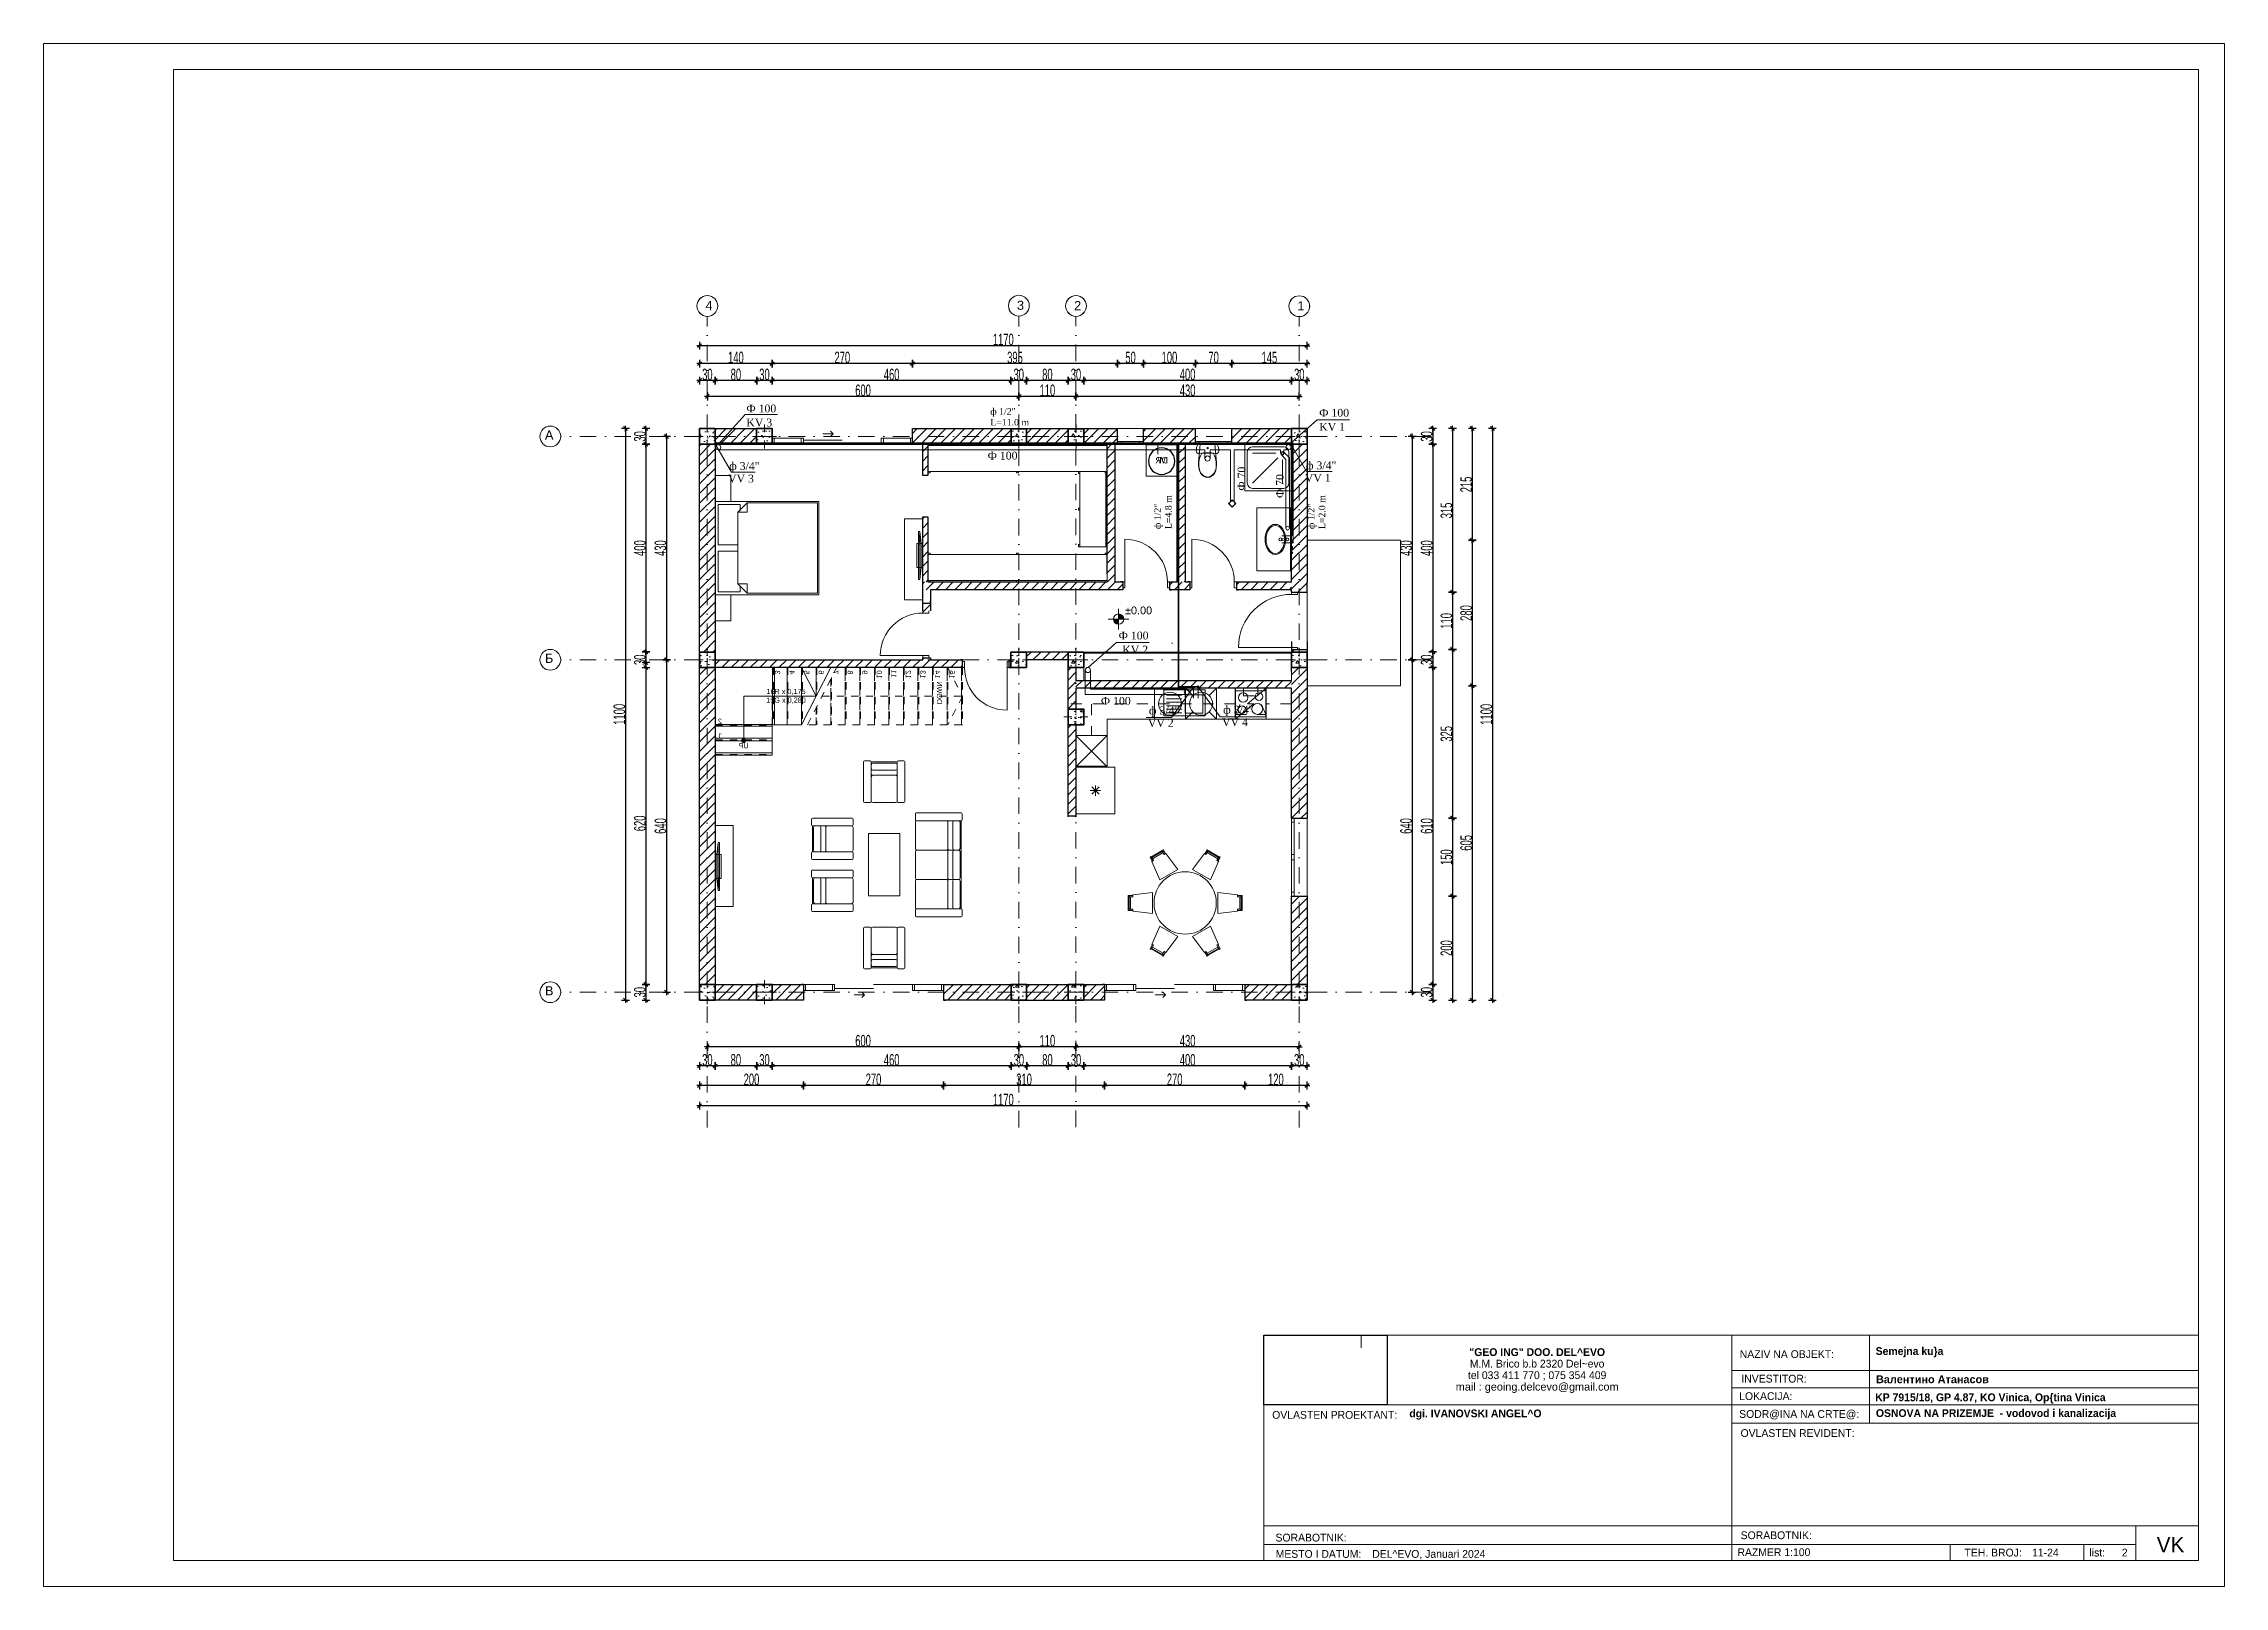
# Model space of a CAD drawing. Header units: millimetres. Extents: x -13678 to 175322, y 9978 to 39678.
# Drawn here: x 7322 to 49322, y 9978 to 39678 of the extents above; entities that cross this region are included whole.
import ezdxf
from ezdxf.enums import TextEntityAlignment as Align

# ---------------------------------------------------------------- set-up
doc = ezdxf.new("R2010")
doc.units = ezdxf.units.MM
doc.header["$MEASUREMENT"] = 0
doc.set_wipeout_variables(frame=1)
for name, pattern in [('Dashed', [423.333333, 211.666667, -211.666667]), ('Dot & Dashed', [670.277762, 317.5, -176.388889, 0, -176.388874]), ('Small Dashed', [282.222222, 141.111111, -141.111111]), ('Wipeout_Contour', [1000, 0, -1000])]:
    doc.linetypes.add(name, pattern=pattern)
doc.layers.get('Defpoints').update_dxf_attribs({"lineweight": 13})
for name, color, linetype, lineweight, true_color in [('2D Drafting - General_Pen_No__5', 7, 'Continuous', 13, 0x40a5ff), ('Dimensioning - General_Pen_No__25', 7, 'Continuous', 13, 0x40a5ff), ('New_MEP - Electrical_Pen_No__4', 7, 'Continuous', 20, 0x029e21), ('New_MEP - Electrical_Pen_No__86', 7, 'Continuous', 20, 0x5555ff), ('New_Structural - Bearing_Pen_No__168', 7, 'Continuous', 13, 0xfe847a), ('New_Structural - Bearing_Pen_No__169', 7, 'Continuous', 13, 0x68b353), ('New_Structural - Bearing_Pen_No__23', 7, 'Continuous', 20, 0xff6600), ('New_Structural - Bearing_Pen_No__28', 7, 'Continuous', 35, 0xa80f02), ('New_Structural - Bearing_Pen_No__3', 7, 'Continuous', 18, 0xff6600), ('New_Structural - Bearing_Pen_No__69', 7, 'Continuous', 20, 0x71cebe), ('New_Structural - Bearing_Pen_No__89', 7, 'Continuous', 20, 0x71cebe), ('New_Structural - Stair & Railing_Pen_No__71', 171, 'Continuous', 20, 0xaaaaff), ('New_Structural - Stair & Railing_Pen_No__91', 171, 'Continuous', 13, 0xaaaaff), ('OSKI', 7, 'Continuous', 20, 0x156a84), ('Structural - Bearing_Pen_No__69', 7, 'Continuous', 13, 0x71cebe)]:
    doc.layers.add(name, color=color, linetype=linetype, lineweight=lineweight, true_color=true_color)
for name, color, linetype, lineweight in [('2D Drafting - General_Pen_No__6', 5, 'Continuous', 13), ('Dimensioning - General_Pen_No__46', 5, 'Continuous', 13), ('Lines_Pen_No__1', 7, 'Continuous', 13), ('New_Interior - Furniture _Pen_No__15', 214, 'Continuous', 25), ('New_MEP - Electrical_Pen_No__75', 6, 'Continuous', 20), ('New_Structural - Bearing_Pen_No__20', 1, 'Continuous', 0), ('New_Structural - Bearing_Pen_No__27', 7, 'Continuous', 35), ('New_Structural - Stair & Railing_Pen_No__11', 171, 'Continuous', 18), ('Pecat_Pen_No__1', 7, 'Continuous', 13), ('Roofs_Pen_No__1', 7, 'Continuous', 13), ('Structural - Bearing_Pen_No__7', 7, 'Continuous', 13), ('Text blocks_Pen_No__1', 7, 'Continuous', 13)]:
    doc.layers.add(name, color=color, linetype=linetype, lineweight=lineweight)
doc.layers.add('New_MEP - Electrical', color=7, linetype='Continuous')
doc.layers.add('New_Structural - Bearing', color=7, linetype='Continuous')
doc.styles.add('GENERATED_STYLE_1', font='arial.ttf')
doc.styles.add('GENERATED_STYLE_2', font='arial.ttf')
doc.styles.add('GENERATED_STYLE_5', font='')
doc.styles.add('GENERATED_STYLE_6', font='times.ttf')
doc.styles.add('PLATEIA', font='CGSAPPS.shx', dxfattribs={"width": 0.6})
doc.styles.get('GENERATED_STYLE_5').set_extended_font_data('MAC C Swiss cyrillic', bold=True)
doc.dimstyles.new('100v', dxfattribs={"dimtxt": 225, "dimasz": 1, "dimexe": 0.18, "dimexo": 0.0625, "dimgap": 4, "dimtad": 1, "dimdec": 0, "dimlfac": 0.1, "dimzin": 12, "dimdsep": 46, "dimtxsty": 'PLATEIA', "dimblk": 'A$C321216CB', "dimcen": 0.09, "dimse1": 1, "dimse2": 1, "dimclrd": 256, "dimclrt": 256, "dimadec": 3, "dimazin": 0, "dimtfac": 1, "dimtdec": 0, "dimtix": 1, "dimtmove": 2, "dimatfit": 3, "dimldrblk": 'A$C321216CB', "dimfxl": 1, "dimtolj": 1, "dimtzin": 0, "dimlwd": -1, "dimarcsym": 0})
picture_1 = doc.add_image_def('image1.jpg', size_in_pixel=(1216, 687))
pattern_1 = [(45, (-11385.9, -8413.54), (-91.92388, 91.92388), [])]
pattern_2 = [(45, (-11385.9, -8563.54), (-91.92388, 91.92388), [])]
pattern_3 = [(45, (-11385.9, -8514.21), (-91.92388, 91.92388), [])]
pattern_4 = [(0, (-11385.9, -8413.54), (0, 623.538), [60, -300]), (0, (-11205.9, -8101.77), (0, 623.538), [60, -300]), (60, (-11385.9, -8413.54), (-540, 311.769), [60, -300]), (60, (-11025.9, -8413.54), (-540, 311.769), [60, -300]), (120, (-11325.9, -8413.54), (540, 311.769), [60, -300]), (120, (-10965.9, -8413.54), (540, 311.769), [60, -300]), (0, (-11385.9, -8353.54), (0, 120), [0, -120, 0, -180]), (45, (-11325.9, -8353.54), (-84.85282, 84.85282), [0, -90, 0, -150])]
pattern_5 = [(0, (0, 0), (0, 623.538), [60, -300]), (0, (180, 311.8), (0, 623.538), [60, -300]), (60, (0, 0), (-540, 311.77), [60, -300]), (60, (360, 0), (-540, 311.77), [60, -300]), (120, (60, 0), (540, 311.77), [60, -300]), (120, (420, 0), (540, 311.77), [60, -300]), (0, (0, 60), (0, 120), [0, -120, 0, -180]), (45, (60, 60), (-84.8528, 84.8528), [0, -90, 0, -150])]

msp = doc.modelspace()

# ---------------------------------------------------------------- texts
at = {"layer": 'Dimensioning - General_Pen_No__46', "insert": (28148.6, 28689.8), "char_height": 150, "attachment_point": 7, "style": 'GENERATED_STYLE_2'}
msp.add_mtext('%%P0.00', dxfattribs=at)
at = {"layer": 'New_Structural - Stair & Railing_Pen_No__71', "color": 161, "linetype": 'Continuous', "lineweight": 20, "true_color": 0xaaaaff, "extrusion": (0, 0, -1), "char_height": 100, "attachment_point": 4, "style": 'GENERATED_STYLE_1'}
for s, insert, text_direction in [('\\A1;3', (21456.2, 27534.2), (0, 1, 0)), ('\\A1;4', (21737, 27534.2), (0, 1, 0)), ('\\A1;5', (22016.2, 27534.2), (0, 1, 0)), ('\\A1;6', (22296.2, 27534.2), (0, 1, 0)), ('\\A1;7', (22577, 27534.2), (0, 1, 0)), ('\\A1;8', (22856.2, 27534.2), (0, 1, 0)), ('\\A1;9', (23136.2, 27534.2), (0, 1, 0)), ('\\A1;10', (23416.2, 27458.4), (0, 1, 0)), ('\\A1;11', (23697, 27468.4), (0, 1, 0)), ('\\A1;12', (23977, 27458.4), (0, 1, 0)), ('\\A1;13', (24256.2, 27458.4), (0, 1, 0)), ('\\A1;14', (24537, 27458.4), (0, 1, 0)), ('\\A1;DOWN', (24574.8, 26960.4), (0, 1, 0)), ('\\A1;15', (24816.2, 27458.4), (0, 1, 0)), ('\\A1;2', (20385.5, 26632.9), (-1, 0, 0)), ('\\A1;1', (20385.5, 26352.9), (-1, 0, 0)), ('\\A1;UP', (20899.7, 26162.1), (-1, 0, 0))]:
    msp.add_mtext(s, dxfattribs=dict(at, insert=insert, text_direction=text_direction))
at = {"layer": 'New_Structural - Stair & Railing_Pen_No__71', "color": 161, "linetype": 'Continuous', "lineweight": 20, "true_color": 0xaaaaff, "char_height": 100, "style": 'GENERATED_STYLE_1'}
for s, insert, attachment_point in [('\\A1;\\pt0,7100;15G x 0,280{\\H0.66x;\\S^  ;\\S^  ;\\S^  ;}', (21658.9, 27089.3), 2), ('\\A1;\\pt0,7100;16R x 0,175{\\H0.66x;\\S^  ;\\S^  ;\\S^  ;}', (21658.9, 27127), 8)]:
    msp.add_mtext(s, dxfattribs=dict(at, insert=insert, attachment_point=attachment_point))
at = {"layer": 'Pecat_Pen_No__1', "linetype": 'Continuous', "insert": (36086.6, 14131.9), "char_height": 150, "attachment_point": 5, "line_spacing_factor": 0.887159, "style": 'GENERATED_STYLE_5'}
msp.add_mtext('\\A1;{\\fMAC C Swiss|b1|i0|c0|p34;"GEO ING" DOO. DEL^ EVO}\\P{\\fMAC C Swiss|b0|i0|c0|p34;M.M. Brico b.b 2320 Del~evo \\Ptel 033 411 770 ; 075 354 409 \\P\\fArial|b0|i0|c0|p34;mail : geoing.delcevo@gmail.com}', dxfattribs=at)
at = {"layer": 'Pecat_Pen_No__1', "linetype": 'Continuous', "style": 'GENERATED_STYLE_5'}
for s, insert, char_height, attachment_point in [('{\\fMAC C Swiss|b0|i0|c0|p34;NAZIV NA OBJEKT:}', (40896.8, 14524), 150, 2), ('{\\fMAC C Swiss|b1|i0|c0|p34;Semejna ku\\}a}', (42605.8, 14583.3), 150, 1), ('{\\fMAC C Swiss|b0|i0|c0|p34;INVESTITOR:}', (40649, 14051.7), 150, 2), ('{\\fArial|b1|i0|c204|p34;Валентино Атанасов}', (42612.1, 14039.3), 150, 1), ('{\\fMAC C Swiss|b0|i0|c0|p34;LOKACIJA:}', (40490.2, 13714.7), 150, 2), ('\\A1;{\\fMAC C Swiss|b1|i0|c0|p34; KP 7915/18, GP 4.87, KO Vinica, Op\\{tina Vinica}', (42541.5, 13692.3), 150, 1), ('{\\fMAC C Swiss|b0|i0|c0|p34;OVLASTEN PROEKTANT:}', (30984, 13354.7), 150, 1), (' {\\fMAC C Swiss|b1|i0|c0|p34;dgi. IVANOVSKI ANGEL^ O}', (33568.8, 13382.3), 150, 1), ('{\\fMAC C Swiss|b0|i0|c0|p34;SODR@INA NA CRTE@:}', (41133.9, 13371.8), 150, 2), ('{\\fMAC C Swiss|b1|i0|c0|p34;OSNOVA NA PRIZEMJE  - vodovod i kanalizacija}', (42610.7, 13387.8), 150, 1), ('{\\fMAC C Swiss|b0|i0|c0|p34;OVLASTEN REVIDENT:}', (41102.2, 13004.2), 150, 2), ('{\\fMAC C Swiss|b0|i0|c0|p34;SORABOTNIK:}', (31733, 10991.7), 150, 2), ('{\\fMAC C Swiss|b0|i0|c0|p34;SORABOTNIK:}', (40691.3, 11036.8), 150, 2), ('{\\fMAC C Swiss|b0|i0|c0|p34;VK}', (48285.7, 10781.4), 300, 5), ('{\\fMAC C Swiss|b0|i0|c0|p34;MESTO I DATUM:}', (31874.9, 10677.5), 150, 2), ('{\\fMAC C Swiss|b0|i0|c0|p34;DEL^ EVO, Januari 2024}', (32909.8, 10677.5), 150, 1), ('{\\fMAC C Swiss|b0|i0|c0|p0;\\A1;RAZMER 1:100^I}', (39944.1, 10710), 150, 1), ('{\\fMAC C Swiss|b0|i0|c0|p34;TEH. BROJ:}', (44868.5, 10703.3), 150, 2), ('{\\fMAC C Swiss|b0|i0|c0|p34;11-24}', (45618.4, 10703.3), 150, 1), ('{\\fMAC C Swiss|b0|i0|c0|p34;list:}', (46723.3, 10703.3), 150, 1)]:
    msp.add_mtext(s, dxfattribs=dict(at, insert=insert, char_height=char_height, attachment_point=attachment_point))
at = {"layer": 'Pecat_Pen_No__1', "linetype": 'Continuous', "insert": (47346.8, 10703.3), "char_height": 150, "width": 54.318, "attachment_point": 1, "style": 'GENERATED_STYLE_5'}
msp.add_mtext('{\\fMAC C Swiss|b0|i0|c0|p34;2}', dxfattribs=at)
at = {"layer": 'Structural - Bearing_Pen_No__7', "char_height": 175, "attachment_point": 7, "style": 'GENERATED_STYLE_1'}
for s, insert in [('4', (20068.6, 34546.5)), ('3', (26068.6, 34551.5)), ('2', (27168.6, 34546.5)), ('1', (31468.6, 34541.5)), ('A', (16977.8, 32056.6)), ('{\\fArial|b0|i0|c204|p34;Б}', (16977.8, 27756.6)), ('{\\fArial|b0|i0|c204|p34;В}', (16977.8, 21356.6))]:
    msp.add_mtext(s, dxfattribs=dict(at, insert=insert))
at = {"layer": 'Text blocks_Pen_No__1', "linetype": 'Continuous', "char_height": 150, "attachment_point": 1, "style": 'GENERATED_STYLE_6'}
for s, insert in [('Ф 100', (20856.7, 32729.2)), ('{\\fTimes New Roman CYR|b0|i0|c204|p18;KV 1}', (31889, 32376)), ('{\\fTimes New Roman CYR|b0|i0|c204|p18;KV 1}', (31889, 32376)), ('Ф 100', (31889, 32646.6)), ('Ф 100', (31889, 32646.6)), ('ф 3/4"', (20524.5, 31621.5)), ('ф 3/4"', (31633.2, 31633.4)), ('ф 3/4"', (31633.2, 31633.4)), ('{\\fTimes New Roman CYR|b0|i0|c204|p18;VV }3', (20504.2, 31381.4)), ('{\\fTimes New Roman CYR|b0|i0|c204|p18;VV }1', (31612.9, 31393.4)), ('Ф 100', (28026.2, 28358.1)), ('{\\fTimes New Roman CYR|b0|i0|c204|p18;KV }2', (28095.9, 28086.1)), ('Ф 100', (27683.6, 27100)), ('ф 3/4"', (28609.9, 26915.7)), ('ф 3/4"', (30038, 26930.7)), ('{\\fTimes New Roman CYR|b0|i0|c204|p18;VV }2', (28589.6, 26675.6)), ('{\\fTimes New Roman CYR|b0|i0|c204|p18;VV }4', (30017.7, 26690.6))]:
    msp.add_mtext(s, dxfattribs=dict(at, insert=insert))
at = {"layer": 'Text blocks_Pen_No__1', "linetype": 'Continuous', "attachment_point": 1, "rotation": 90, "style": 'GENERATED_STYLE_6'}
for s, insert, char_height in [('{\\fTimes New Roman CYR|b0|i0|c204|p18;Ф }7{\\fTimes New Roman CYR|b0|i0|c204|p18;0}', (30318.5, 31071.4), 150), ('{\\fTimes New Roman CYR|b0|i0|c204|p18;Ф }7{\\fTimes New Roman CYR|b0|i0|c204|p18;0}', (31056.4, 30928.2), 150), ('{\\fTimes New Roman|b0|i0|c204|p18;ф \\fTimes New Roman|b0|i0|c0|p18;1/2\\fTimes New Roman|b0|i0|c204|p18;"\\PL=\\fTimes New Roman|b0|i0|c0|p18;4.8\\fTimes New Roman|b0|i0|c204|p18; m}', (28712.3, 30332.3), 125), ('{\\fTimes New Roman|b0|i0|c204|p18;ф \\fTimes New Roman|b0|i0|c0|p18;1/2\\fTimes New Roman|b0|i0|c204|p18;"\\PL=\\fTimes New Roman|b0|i0|c0|p18;2.0\\fTimes New Roman|b0|i0|c204|p18; m}', (31671.8, 30332.3), 125)]:
    msp.add_mtext(s, dxfattribs=dict(at, insert=insert, char_height=char_height))

# ---------------------------------------------------------------- blocks, each defined once
blk = doc.blocks.new('Dining Table Round 25[2]', base_point=(38855, 31548))
at = {"layer": 'New_MEP - Electrical_Pen_No__4', "color": 104, "linetype": 'Continuous', "lineweight": 20, "true_color": 0x029e21}
for p, q in [((38192, 32407), (38214, 32419)), ((38212, 32423), (38419, 32543)), ((38443, 32551), (38421, 32539)), ((39267, 32551), (39289, 32539)), ((39292, 32543), (39499, 32423)), ((39518, 32407), (39496, 32419)), ((37775, 31428), (37775, 31668)), ((37780, 31693), (37780, 31668)), ((39930, 31693), (39930, 31668)), ((39935, 31668), (39935, 31428)), ((37780, 31403), (37780, 31428)), ((39930, 31403), (39930, 31428)), ((38192, 30689), (38214, 30677)), ((38419, 30553), (38212, 30673)), ((39499, 30673), (39292, 30553)), ((39518, 30689), (39496, 30677)), ((38443, 30545), (38421, 30557)), ((39267, 30545), (39289, 30557))]:
    blk.add_line(p, q, dxfattribs=at)
at = {"layer": 'New_MEP - Electrical_Pen_No__4', "color": 104, "linetype": 'Continuous', "lineweight": 20, "true_color": 0x029e21, "flags": 128}
for points in [[(38225, 32350), (38247, 32363), (38202, 32441), (38180, 32428)], [(38227, 32397), (38434, 32517), (38411, 32556), (38204, 32436)], [(38367, 31994), (38713, 32194), (38484, 32500), (38454, 32483), (38434, 32517), (38227, 32397), (38247, 32363), (38216, 32345)], [(38476, 32495), (38454, 32483), (38409, 32560), (38431, 32573)], [(38997, 32194), (39343, 31994), (39494, 32345), (39464, 32363), (39484, 32397), (39277, 32517), (39257, 32483), (39226, 32500)], [(39235, 32495), (39257, 32483), (39302, 32560), (39280, 32573)], [(39277, 32517), (39484, 32397), (39506, 32436), (39299, 32556)], [(39486, 32350), (39464, 32363), (39509, 32441), (39531, 32428)], [(37845, 31693), (37845, 31668), (37755, 31668), (37755, 31693)], [(37805, 31428), (37805, 31668), (37760, 31668), (37760, 31428)], [(38225, 31348), (38225, 31748), (37845, 31703), (37845, 31668), (37805, 31668), (37805, 31428), (37845, 31428), (37845, 31393)], [(39485, 31748), (39485, 31348), (39865, 31393), (39865, 31428), (39905, 31428), (39905, 31668), (39865, 31668), (39865, 31703)], [(39865, 31693), (39865, 31668), (39955, 31668), (39955, 31693)], [(39905, 31668), (39905, 31428), (39950, 31428), (39950, 31668)], [(37845, 31403), (37845, 31428), (37755, 31428), (37755, 31403)], [(38713, 30902), (38367, 31102), (38216, 30751), (38247, 30733), (38227, 30699), (38434, 30579), (38454, 30613), (38484, 30596)], [(39343, 31102), (38997, 30902), (39226, 30596), (39257, 30613), (39277, 30579), (39484, 30699), (39464, 30733), (39494, 30751)], [(39865, 31403), (39865, 31428), (39955, 31428), (39955, 31403)], [(38225, 30746), (38247, 30733), (38202, 30655), (38180, 30668)], [(38434, 30579), (38227, 30699), (38204, 30660), (38411, 30540)], [(39484, 30699), (39277, 30579), (39299, 30540), (39506, 30660)], [(39486, 30746), (39464, 30733), (39509, 30655), (39531, 30668)], [(38476, 30601), (38454, 30613), (38409, 30536), (38431, 30523)], [(39235, 30601), (39257, 30613), (39302, 30536), (39280, 30523)]]:
    blk.add_lwpolyline(points, close=True, dxfattribs=at)
blk.add_lwpolyline([(39455, 31548, 1), (38255, 31548, 1)], format="xyb", close=True, dxfattribs=at)
blk = doc.blocks.new('Sofa Layout 25[3]', base_point=(44952, 31682))
at = {"layer": 'New_MEP - Electrical_Pen_No__4', "color": 104, "linetype": 'Continuous', "lineweight": 20, "true_color": 0x029e21}
for p, q in [((44252, 33502), (44252, 34262)), ((44272, 34282), (44382, 34282)), ((44402, 34262), (44402, 33502)), ((44402, 34262), (44902, 34262)), ((44402, 34212), (44402, 34037)), ((44872, 34242), (44432, 34242)), ((44432, 34102), (44872, 34102)), ((44902, 33502), (44902, 34262)), ((44902, 34037), (44902, 34212)), ((44922, 34282), (45032, 34282)), ((45052, 34262), (45052, 33502)), ((44402, 33512), (44402, 33977)), ((44432, 34007), (44872, 34007)), ((44432, 34007), (44872, 34007)), ((44902, 33977), (44902, 33512)), ((43152, 33152), (43152, 33262)), ((43172, 33282), (44032, 33282)), ((44052, 33262), (44052, 33152)), ((44382, 33482), (44272, 33482)), ((44872, 33482), (44432, 33482)), ((45032, 33482), (44922, 33482)), ((46032, 33182), (45272, 33182)), ((44032, 33132), (43172, 33132)), ((43172, 31432), (43172, 33132)), ((43192, 33102), (43192, 32596)), ((43397, 33132), (43222, 33132)), ((43332, 32596), (43332, 33102)), ((43427, 32596), (43427, 33102)), ((43427, 32596), (43427, 33102)), ((43457, 33132), (44022, 33132)), ((44052, 33102), (44052, 32596)), ((45252, 33162), (45252, 33052)), ((45252, 33002), (45252, 32562)), ((45272, 33032), (46032, 33032)), ((45746, 33032), (45282, 33032)), ((45776, 32562), (45776, 33002)), ((45776, 32562), (45776, 33002)), ((45806, 33032), (45982, 33032)), ((45872, 32562), (45872, 33002)), ((46012, 33002), (46012, 32562)), ((46032, 32532), (46032, 33032)), ((46052, 33052), (46052, 33162)), ((43192, 32536), (43192, 32029)), ((43397, 32566), (43222, 32566)), ((43222, 32566), (43397, 32566)), ((43332, 32029), (43332, 32536)), ((43427, 32029), (43427, 32536)), ((43427, 32029), (43427, 32536)), ((43457, 32566), (44022, 32566)), ((44022, 32566), (43457, 32566)), ((44052, 32536), (44052, 32029)), ((45252, 32512), (45252, 32402)), ((46032, 32532), (45272, 32532)), ((45272, 32382), (46032, 32382)), ((45282, 32532), (45746, 32532)), ((45982, 32532), (45806, 32532)), ((46052, 32402), (46052, 32512)), ((43192, 31969), (43192, 31462)), ((43397, 31999), (43222, 31999)), ((43222, 31999), (43397, 31999)), ((43332, 31462), (43332, 31969)), ((43427, 31462), (43427, 31969)), ((43427, 31462), (43427, 31969)), ((43457, 31999), (44022, 31999)), ((44022, 31999), (43457, 31999)), ((44052, 31969), (44052, 31462)), ((45252, 32162), (45252, 32052)), ((45252, 32002), (45252, 31562)), ((46032, 32182), (45272, 32182)), ((45272, 32032), (46032, 32032)), ((45746, 32032), (45282, 32032)), ((45776, 31562), (45776, 32002)), ((45776, 31562), (45776, 32002)), ((45806, 32032), (45982, 32032)), ((45872, 31562), (45872, 32002)), ((46012, 32002), (46012, 31562)), ((46032, 31532), (46032, 32032)), ((46052, 32052), (46052, 32162)), ((45252, 31512), (45252, 31402)), ((46032, 31532), (45272, 31532)), ((45282, 31532), (45746, 31532)), ((45982, 31532), (45806, 31532)), ((46052, 31402), (46052, 31512)), ((43152, 31302), (43152, 31412)), ((43172, 31432), (44032, 31432)), ((44032, 31282), (43172, 31282)), ((43222, 31432), (43397, 31432)), ((44022, 31432), (43457, 31432)), ((44052, 31412), (44052, 31302)), ((44272, 31082), (44382, 31082)), ((44432, 31082), (44872, 31082)), ((44922, 31082), (45032, 31082)), ((45272, 31382), (46032, 31382)), ((44252, 30302), (44252, 31062)), ((44402, 31062), (44402, 30302)), ((44402, 30587), (44402, 31052)), ((44902, 30302), (44902, 31062)), ((44902, 31052), (44902, 30587)), ((45052, 31062), (45052, 30302)), ((44382, 30282), (44272, 30282)), ((44402, 30527), (44402, 30352)), ((44902, 30302), (44402, 30302)), ((44872, 30557), (44432, 30557)), ((44872, 30557), (44432, 30557)), ((44872, 30462), (44432, 30462)), ((44432, 30322), (44872, 30322)), ((44902, 30352), (44902, 30527)), ((45032, 30282), (44922, 30282))]:
    blk.add_line(p, q, dxfattribs=at)
at = {"layer": 'New_MEP - Electrical_Pen_No__4', "color": 104, "linetype": 'Continuous', "lineweight": 20, "true_color": 0x029e21, "flags": 128}
blk.add_lwpolyline([(44952, 31682), (44952, 32882), (44352, 32882), (44352, 31682)], close=True, dxfattribs=at)
at = {"layer": 'New_MEP - Electrical_Pen_No__4', "color": 104, "linetype": 'Continuous', "lineweight": 20, "true_color": 0x029e21}
for centre, radius, start, end in [((44272, 34262), 20, 90, 180), ((44382, 34262), 20, 0, 90), ((44432, 34212), 30, 90, 180), ((44432, 34132), 30, 180, 270), ((44432, 34037), 30, 180, 270), ((44872, 34212), 30, 0, 90), ((44872, 34132), 30, 270, 0), ((44872, 34037), 30, 270, 0), ((44922, 34262), 20, 90, 180), ((45032, 34262), 20, 0, 90), ((44432, 33977), 30, 90, 180), ((44872, 33977), 30, 0, 90), ((43172, 33262), 20, 90, 180), ((44032, 33262), 20, 0, 90), ((44272, 33502), 20, 180, 270), ((44382, 33502), 20, 270, 0), ((44432, 33512), 30, 180, 270), ((44872, 33512), 30, 270, 0), ((44922, 33502), 20, 180, 270), ((45032, 33502), 20, 270, 0), ((45272, 33162), 20, 90, 180), ((46032, 33162), 20, 0, 90), ((43172, 33152), 20, 180, 270), ((43222, 33102), 30, 90, 180), ((43302, 33102), 30, 0, 90), ((43397, 33102), 30, 0, 90), ((43457, 33102), 30, 90, 180), ((44022, 33102), 30, 0, 90), ((44032, 33152), 20, 270, 0), ((45272, 33052), 20, 180, 270), ((45282, 33002), 30, 90, 180), ((45746, 33002), 30, 0, 90), ((45806, 33002), 30, 90, 180), ((45902, 33002), 30, 90, 180), ((45982, 33002), 30, 0, 90), ((46032, 33052), 20, 270, 0), ((43222, 32596), 30, 180, 270), ((43222, 32536), 30, 90, 180), ((43302, 32596), 30, 270, 0), ((43302, 32536), 30, 0, 90), ((43397, 32596), 30, 270, 0), ((43397, 32536), 30, 0, 90), ((43457, 32596), 30, 180, 270), ((43457, 32536), 30, 90, 180), ((44022, 32596), 30, 270, 0), ((44022, 32536), 30, 0, 90), ((45282, 32562), 30, 180, 270), ((45272, 32512), 20, 90, 180), ((45272, 32402), 20, 180, 270), ((45746, 32562), 30, 270, 0), ((45806, 32562), 30, 180, 270), ((45902, 32562), 30, 180, 270), ((45982, 32562), 30, 270, 0), ((46032, 32512), 20, 0, 90), ((46032, 32402), 20, 270, 0), ((43222, 32029), 30, 180, 270), ((43222, 31969), 30, 90, 180), ((43302, 32029), 30, 270, 0), ((43302, 31969), 30, 0, 90), ((43397, 32029), 30, 270, 0), ((43397, 31969), 30, 0, 90), ((43457, 32029), 30, 180, 270), ((43457, 31969), 30, 90, 180), ((44022, 32029), 30, 270, 0), ((44022, 31969), 30, 0, 90), ((45272, 32162), 20, 90, 180), ((45272, 32052), 20, 180, 270), ((45282, 32002), 30, 90, 180), ((45746, 32002), 30, 0, 90), ((45806, 32002), 30, 90, 180), ((45902, 32002), 30, 90, 180), ((45982, 32002), 30, 0, 90), ((46032, 32162), 20, 0, 90), ((46032, 32052), 20, 270, 0), ((45282, 31562), 30, 180, 270), ((45272, 31512), 20, 90, 180), ((45746, 31562), 30, 270, 0), ((45806, 31562), 30, 180, 270), ((45902, 31562), 30, 180, 270), ((45982, 31562), 30, 270, 0), ((46032, 31512), 20, 0, 90), ((43172, 31412), 20, 90, 180), ((43172, 31302), 20, 180, 270), ((43222, 31462), 30, 180, 270), ((43302, 31462), 30, 270, 0), ((43397, 31462), 30, 270, 0), ((43457, 31462), 30, 180, 270), ((44022, 31462), 30, 270, 0), ((44032, 31412), 20, 0, 90), ((44032, 31302), 20, 270, 0), ((44272, 31062), 20, 90, 180), ((44382, 31062), 20, 0, 90), ((44432, 31052), 30, 90, 180), ((44872, 31052), 30, 0, 90), ((44922, 31062), 20, 90, 180), ((45032, 31062), 20, 0, 90), ((45272, 31402), 20, 180, 270), ((46032, 31402), 20, 270, 0), ((44272, 30302), 20, 180, 270), ((44382, 30302), 20, 270, 0), ((44432, 30587), 30, 180, 270), ((44432, 30527), 30, 90, 180), ((44432, 30432), 30, 90, 180), ((44432, 30352), 30, 180, 270), ((44872, 30587), 30, 270, 0), ((44872, 30527), 30, 0, 90), ((44872, 30432), 30, 0, 90), ((44872, 30352), 30, 270, 0), ((44922, 30302), 20, 180, 270), ((45032, 30302), 20, 270, 0)]:
    blk.add_arc(centre, radius, start, end, dxfattribs=at)
blk = doc.blocks.new('WC 25[4]', base_point=(38424, 40379))
at = {"layer": 'New_MEP - Electrical_Pen_No__75', "color": 6, "linetype": 'Continuous', "lineweight": 20}
for p, q in [((38367, 40399), (38384, 40399)), ((38367, 40379), (38367, 40399)), ((38367, 40379), (38384, 40379)), ((38384, 40399), (38408, 40399)), ((38384, 40379), (38408, 40379)), ((38408, 40399), (38413, 40399)), ((38408, 40379), (38408, 40399)), ((38408, 40379), (38413, 40379)), ((38413, 40399), (38424, 40399)), ((38413, 40379), (38424, 40379)), ((38424, 40399), (38435, 40399)), ((38424, 40379), (38435, 40379)), ((38435, 40399), (38440, 40399)), ((38435, 40379), (38440, 40379)), ((38440, 40379), (38440, 40399)), ((38440, 40399), (38464, 40399)), ((38440, 40379), (38464, 40379)), ((38464, 40399), (38481, 40399)), ((38464, 40379), (38481, 40379)), ((38481, 40379), (38481, 40399)), ((38424, 40206), (38315, 40206)), ((38533, 40206), (38424, 40206))]:
    blk.add_line(p, q, dxfattribs=at)
at = {"layer": 'New_MEP - Electrical_Pen_No__75', "color": 6, "linetype": 'Continuous', "lineweight": 20, "flags": 128}
for points in [[(38237, 40379), (38230, 40364), (38224, 40349), (38219, 40333), (38214, 40317), (38211, 40301), (38208, 40284), (38207, 40268), (38207, 40251), (38208, 40239), (38212, 40228), (38218, 40218), (38226, 40210), (38236, 40204), (38246, 40200), (38258, 40198), (38270, 40199), (38308, 40206), (38346, 40211), (38385, 40214), (38424, 40215), (38463, 40214), (38502, 40211), (38540, 40206), (38579, 40199), (38590, 40198), (38602, 40200), (38613, 40204), (38622, 40210), (38630, 40218), (38636, 40228), (38640, 40239), (38642, 40251), (38641, 40268), (38640, 40284), (38637, 40301), (38634, 40317), (38629, 40333), (38624, 40349), (38618, 40364), (38611, 40379)], [(38255, 39926), (38267, 39876), (38286, 39829), (38312, 39792), (38345, 39764), (38383, 39746), (38424, 39739), (38465, 39746), (38503, 39764), (38536, 39792), (38562, 39829), (38581, 39876), (38593, 39926), (38599, 39977), (38597, 40029), (38565, 40379), (38283, 40379), (38251, 40029), (38249, 39977)]]:
    blk.add_lwpolyline(points, close=True, dxfattribs=at)
at = {"layer": 'New_MEP - Electrical_Pen_No__75', "color": 6, "linetype": 'Continuous', "lineweight": 20}
for centre, major_axis, start_param, end_param in [((38514, 39967), (0, 257), 1.515065, 2.415654), ((38682, 39991), (0, 426), 1.041392, 1.594412), ((38335, 39967), (0, 257), 3.867528, 4.768116), ((38166, 39991), (0, 426), 4.688771, 5.241791), ((38425, 39887), (0, 139), 2.509088, 3.135732), ((38423, 39887), (0, 139), 3.147454, 3.774097)]:
    blk.add_ellipse(centre, major_axis=major_axis, ratio=0.999377, start_param=start_param, end_param=end_param, dxfattribs=at)
blk.add_ellipse((38424, 40304), major_axis=(15, 0), ratio=0.999724, dxfattribs=at)
blk = doc.blocks.new('Shower Tray 25[5]', base_point=(36808, 40379))
at = {"layer": 'New_MEP - Electrical_Pen_No__75', "color": 6, "linetype": 'Continuous', "lineweight": 20}
for p, q in [((37558, 40329), (36958, 40329)), ((36858, 40229), (36858, 39629)), ((36983, 40079), (36983, 39629)), ((37071, 40116), (37558, 39629)), ((37108, 40204), (37558, 40204)), ((37658, 39629), (37658, 40229)), ((36958, 39529), (37558, 39529))]:
    blk.add_line(p, q, dxfattribs=at)
at = {"layer": 'New_MEP - Electrical_Pen_No__75', "color": 6, "linetype": 'Continuous', "lineweight": 20, "flags": 128}
blk.add_lwpolyline([(36808, 39479), (37708, 39479), (37708, 40379), (36808, 40379)], close=True, dxfattribs=at)
at = {"layer": 'New_MEP - Electrical_Pen_No__75', "color": 6, "linetype": 'Continuous', "lineweight": 20}
blk.add_circle((36983, 40204), 25, dxfattribs=at)
for centre, start, end in [((36958, 40229), 90, 180), ((37558, 40229), 0, 90), ((36958, 39629), 180, 270), ((37558, 39629), 270, 0)]:
    blk.add_arc(centre, 100, start, end, dxfattribs=at)
blk = doc.blocks.new('Basin Cabinet 25[6]', base_point=(37478, 37940))
at = {"layer": 'New_MEP - Electrical_Pen_No__75', "color": 6, "linetype": 'Continuous', "lineweight": 20}
for p, q in [((36808, 37940), (36808, 39153)), ((37478, 39153), (36808, 39153)), ((36828, 37940), (36828, 39153)), ((37478, 37940), (37478, 39153)), ((36908, 38560), (36923, 38560)), ((36908, 38533), (36908, 38560)), ((36923, 38533), (36908, 38533)), ((37478, 37940), (36808, 37940))]:
    blk.add_line(p, q, dxfattribs=at)
at = {"layer": 'New_MEP - Electrical_Pen_No__75', "color": 6, "linetype": 'Continuous', "lineweight": 20, "flags": 128}
for points in [[(36808, 38476), (36808, 38503), (36788, 38503), (36788, 38476)], [(36808, 38369), (36808, 38411), (36788, 38411), (36788, 38369)], [(36808, 38276), (36808, 38303), (36788, 38303), (36788, 38276)]]:
    blk.add_lwpolyline(points, close=True, dxfattribs=at)
blk.add_lwpolyline([(36883, 38522), (36925, 38526, 0.12102), (36935, 38529), (36987, 38535, 0.882566), (36987, 38558), (36935, 38564, 0.12102), (36925, 38568), (36883, 38572, 1)], format="xyb", close=True, dxfattribs=at)
at = {"layer": 'New_MEP - Electrical_Pen_No__75', "color": 6, "linetype": 'Continuous', "lineweight": 20}
blk.add_circle((37019, 38547), 30, dxfattribs=at)
for radius, start, end in [(13.6, 270, 90), (21.1, 302.771, 57.229)]:
    blk.add_arc((36923, 38547), radius, start, end, dxfattribs=at)
for major_axis, ratio in [((0, 290), 0.686667), ((0, 270), 0.666667)]:
    blk.add_ellipse((37118, 38547), major_axis=major_axis, ratio=ratio, dxfattribs=at)
blk = doc.blocks.new('Dryer 25[7]', base_point=(39008, 39766))
at = {"layer": 'New_MEP - Electrical_Pen_No__4', "color": 104, "linetype": 'Continuous', "lineweight": 20, "true_color": 0x029e21, "flags": 128}
for points in [[(39008, 40366), (39008, 39766), (39608, 39766), (39608, 40366)], [(39295, 40366), (39322, 40366), (39322, 40386), (39295, 40386)]]:
    blk.add_lwpolyline(points, close=True, dxfattribs=at)
at = {"layer": 'New_MEP - Electrical_Pen_No__86', "color": 173, "lineweight": 20, "true_color": 0x5555ff, "style": 'GENERATED_STYLE_1'}
blk.add_attdef('txt', text='', height=120, dxfattribs=at).set_placement((39308, 40073), align=Align.MIDDLE_CENTER)
blk = doc.blocks.new('Washer 25[8]', base_point=(39308, 40366))
at = {"layer": 'New_MEP - Electrical_Pen_No__4', "color": 104, "linetype": 'Continuous', "lineweight": 20, "true_color": 0x029e21, "flags": 128}
for points in [[(39008, 40366), (39008, 39766), (39608, 39766), (39608, 40366)], [(39045, 40366), (39072, 40366), (39072, 40386), (39045, 40386)], [(39045, 40366), (39072, 40366), (39072, 40386), (39045, 40386)]]:
    blk.add_lwpolyline(points, close=True, dxfattribs=at)
at = {"layer": 'New_MEP - Electrical_Pen_No__86', "color": 173, "lineweight": 20, "true_color": 0x5555ff, "style": 'GENERATED_STYLE_1'}
blk.add_attdef('stDisplayText', text='', height=120, dxfattribs=at).set_placement((39308, 40073), align=Align.MIDDLE_CENTER)
blk = doc.blocks.new('Wardrobe Framed 25[9]', base_point=(40358, 39829))
at = {"layer": 'New_MEP - Electrical_Pen_No__4', "color": 104, "linetype": 'Continuous', "lineweight": 20, "true_color": 0x029e21, "flags": 128}
for points in [[(40358, 40354), (40398, 40354), (40398, 40379), (40358, 40379)], [(40358, 39854), (43808, 39854), (43808, 40354), (40358, 40354)], [(42063, 40354), (42103, 40354), (42103, 40379), (42063, 40379)], [(43768, 40354), (43808, 40354), (43808, 40379), (43768, 40379)], [(40358, 39829), (40398, 39829), (40398, 39854), (40358, 39854)], [(42063, 39829), (42103, 39829), (42103, 39854), (42063, 39854)], [(43768, 39829), (43808, 39829), (43808, 39854), (43768, 39854)]]:
    blk.add_lwpolyline(points, close=True, dxfattribs=at)
blk = doc.blocks.new('Wardrobe Framed 25[10]', base_point=(43808, 38429))
at = {"layer": 'New_MEP - Electrical_Pen_No__4', "color": 104, "linetype": 'Continuous', "lineweight": 20, "true_color": 0x029e21, "flags": 128}
for points in [[(40398, 38429), (40358, 38429), (40358, 38404), (40398, 38404)], [(43808, 38404), (40358, 38404), (40358, 37904), (43808, 37904)], [(42103, 38429), (42063, 38429), (42063, 38404), (42103, 38404)], [(43808, 38429), (43768, 38429), (43768, 38404), (43808, 38404)], [(40398, 37904), (40358, 37904), (40358, 37879), (40398, 37879)], [(42103, 37904), (42063, 37904), (42063, 37879), (42103, 37879)], [(43808, 37904), (43768, 37904), (43768, 37879), (43808, 37879)]]:
    blk.add_lwpolyline(points, close=True, dxfattribs=at)
blk = doc.blocks.new('Wardrobe Framed 25[11]', base_point=(40908, 38407))
at = {"layer": 'New_MEP - Electrical_Pen_No__4', "color": 104, "linetype": 'Continuous', "lineweight": 20, "true_color": 0x029e21, "flags": 128}
for points in [[(40383, 39813), (40383, 39853), (40358, 39853), (40358, 39813)], [(40883, 38407), (40883, 39853), (40383, 39853), (40383, 38407)], [(40908, 39813), (40908, 39853), (40883, 39853), (40883, 39813)], [(40383, 39110), (40383, 39150), (40358, 39150), (40358, 39110)], [(40908, 39110), (40908, 39150), (40883, 39150), (40883, 39110)], [(40383, 38407), (40383, 38447), (40358, 38447), (40358, 38407)], [(40908, 38407), (40908, 38447), (40883, 38447), (40883, 38407)]]:
    blk.add_lwpolyline(points, close=True, dxfattribs=at)
blk = doc.blocks.new('Bed Layout 25[12]', base_point=(47908, 38379))
at = {"layer": 'New_MEP - Electrical_Pen_No__4', "color": 104, "linetype": 'Continuous', "lineweight": 20, "true_color": 0x029e21}
for p, q in [((47608, 39779), (47608, 39279)), ((47908, 39779), (47608, 39779)), ((47908, 39279), (47908, 39779)), ((45908, 39279), (45908, 37479)), ((47908, 39279), (45908, 39279)), ((47288, 39249), (45938, 39249)), ((45938, 39249), (45938, 38379)), ((47468, 39069), (47288, 39249)), ((47288, 39249), (47288, 39069)), ((47468, 39069), (47288, 39069)), ((47468, 38379), (47468, 39069)), ((47608, 39279), (47908, 39279)), ((47908, 37479), (47908, 39279)), ((45938, 38379), (45938, 37509)), ((47468, 37689), (47468, 38379)), ((45908, 37479), (47908, 37479)), ((45938, 37509), (47288, 37509)), ((47288, 37509), (47468, 37689)), ((47288, 37509), (47288, 37689)), ((47468, 37689), (47288, 37689)), ((47608, 37479), (47608, 36979)), ((47908, 37479), (47608, 37479)), ((47908, 36979), (47908, 37479)), ((47608, 36979), (47908, 36979))]:
    blk.add_line(p, q, dxfattribs=at)
at = {"layer": 'New_MEP - Electrical_Pen_No__4', "color": 104, "linetype": 'Continuous', "lineweight": 20, "true_color": 0x029e21, "flags": 128}
for points in [[(47468, 38439), (47848, 38439), (47848, 39219), (47428, 39219), (47428, 39109), (47468, 39069)], [(47468, 37689), (47428, 37649), (47428, 37539), (47848, 37539), (47848, 38319), (47468, 38319)]]:
    blk.add_lwpolyline(points, close=True, dxfattribs=at)
blk = doc.blocks.new('Coffee Table 05 25[13]', base_point=(44258, 37384))
at = {"layer": 'New_MEP - Electrical_Pen_No__4', "color": 104, "linetype": 'Continuous', "lineweight": 20, "true_color": 0x029e21, "flags": 128}
blk.add_lwpolyline([(44258, 37384), (44258, 38946), (43908, 38946), (43908, 37384)], close=True, dxfattribs=at)
blk = doc.blocks.new('Flat Panel TV 25[14]', base_point=(43991, 37773))
at = {"layer": 'New_MEP - Electrical_Pen_No__4', "color": 104, "linetype": 'Continuous', "lineweight": 20, "true_color": 0x029e21}
for p, q in [((43966, 37773), (43966, 38698)), ((43975, 38575), (43975, 38637)), ((43975, 38637), (43981, 38637)), ((43981, 38575), (43975, 38575)), ((43975, 38498), (43975, 38559)), ((43975, 38559), (43981, 38559)), ((43981, 38498), (43975, 38498)), ((43975, 38451), (43975, 38482)), ((43975, 38482), (43981, 38482)), ((43981, 38451), (43975, 38451)), ((43981, 38637), (43981, 38575)), ((43981, 38559), (43981, 38498)), ((43981, 38482), (43981, 38451))]:
    blk.add_line(p, q, dxfattribs=at)
at = {"layer": 'New_MEP - Electrical_Pen_No__4', "color": 104, "linetype": 'Continuous', "lineweight": 20, "true_color": 0x029e21, "flags": 128}
for points in [[(43991, 37773), (43991, 38698), (43966, 38698), (43941, 38467), (43941, 38004), (43966, 37773)], [(44024, 38004), (44024, 38467), (43908, 38467), (43908, 38004)]]:
    blk.add_lwpolyline(points, close=True, dxfattribs=at)
blk = doc.blocks.new('A$C321216CB')
for p, q in [((-54, 0), (54, 0)), ((-38, -38), (38, 38)), ((0, -75), (0, 75))]:
    blk.add_line(p, q)
blk = doc.blocks.new('*D531')
at = {"transparency": 16777216}
blk.add_line((31504, 32885), (27206, 32885), dxfattribs=at)
at = {"layer": 'Defpoints', "color": 0, "transparency": 16777216}
for p in [(27205, 32885), (31505, 33171), (27205, 32345)]:
    blk.add_point(p, dxfattribs=at)
at = {"transparency": 16777216, "rotation": 180}
blk.add_blockref('A$C321216CB', (27205, 32885), dxfattribs=at)
at = {"transparency": 16777216}
blk.add_blockref('A$C321216CB', (31505, 32885), dxfattribs=at)
at = {"transparency": 16777216, "insert": (29355, 33002), "char_height": 225, "attachment_point": 5, "style": 'PLATEIA'}
blk.add_mtext('\\A1;430', dxfattribs=at)
blk = doc.blocks.new('*D532')
at = {"transparency": 16777216}
blk.add_line((26102, 32885), (20106, 32885), dxfattribs=at)
at = {"layer": 'Defpoints', "color": 0, "transparency": 16777216}
for p in [(20105, 32885), (20105, 32346), (26103, 32345)]:
    blk.add_point(p, dxfattribs=at)
at = {"transparency": 16777216, "rotation": 180}
blk.add_blockref('A$C321216CB', (20105, 32885), dxfattribs=at)
at = {"transparency": 16777216}
blk.add_blockref('A$C321216CB', (26103, 32885), dxfattribs=at)
at = {"transparency": 16777216, "insert": (23104, 33002), "char_height": 225, "attachment_point": 5, "style": 'PLATEIA'}
blk.add_mtext('\\A1;600', dxfattribs=at)
blk = doc.blocks.new('*D533')
at = {"transparency": 16777216}
blk.add_line((31654, 33190), (31356, 33190), dxfattribs=at)
at = {"layer": 'Defpoints', "color": 0, "transparency": 16777216}
for p in [(31355, 33190), (31355, 32266), (31655, 32266)]:
    blk.add_point(p, dxfattribs=at)
at = {"transparency": 16777216, "rotation": 180}
blk.add_blockref('A$C321216CB', (31355, 33190), dxfattribs=at)
at = {"transparency": 16777216}
blk.add_blockref('A$C321216CB', (31655, 33190), dxfattribs=at)
at = {"transparency": 16777216, "insert": (31505, 33307), "char_height": 225, "attachment_point": 5, "style": 'PLATEIA'}
blk.add_mtext('\\A1;30', dxfattribs=at)
blk = doc.blocks.new('*D534')
at = {"transparency": 16777216}
blk.add_line((31354, 33190), (27355, 33190), dxfattribs=at)
at = {"layer": 'Defpoints', "color": 0, "transparency": 16777216}
for p in [(27354, 33190), (27354, 32266), (31355, 32266)]:
    blk.add_point(p, dxfattribs=at)
at = {"transparency": 16777216, "rotation": 180}
blk.add_blockref('A$C321216CB', (27354, 33190), dxfattribs=at)
at = {"transparency": 16777216}
blk.add_blockref('A$C321216CB', (31355, 33190), dxfattribs=at)
at = {"transparency": 16777216, "insert": (29354, 33307), "char_height": 225, "attachment_point": 5, "style": 'PLATEIA'}
blk.add_mtext('\\A1;400', dxfattribs=at)
blk = doc.blocks.new('*D535')
at = {"transparency": 16777216}
blk.add_line((27353, 33190), (27056, 33190), dxfattribs=at)
at = {"layer": 'Defpoints', "color": 0, "transparency": 16777216}
for p in [(27055, 33190), (27055, 32266), (27354, 32266)]:
    blk.add_point(p, dxfattribs=at)
at = {"transparency": 16777216, "rotation": 180}
blk.add_blockref('A$C321216CB', (27055, 33190), dxfattribs=at)
at = {"transparency": 16777216}
blk.add_blockref('A$C321216CB', (27354, 33190), dxfattribs=at)
at = {"transparency": 16777216, "insert": (27204, 33307), "char_height": 225, "attachment_point": 5, "style": 'PLATEIA'}
blk.add_mtext('\\A1;30', dxfattribs=at)
blk = doc.blocks.new('*D536')
at = {"transparency": 16777216}
blk.add_line((25952, 33190), (21356, 33190), dxfattribs=at)
at = {"layer": 'Defpoints', "color": 0, "transparency": 16777216}
for p in [(21355, 33190), (21355, 32266), (25953, 32266)]:
    blk.add_point(p, dxfattribs=at)
at = {"transparency": 16777216, "rotation": 180}
blk.add_blockref('A$C321216CB', (21355, 33190), dxfattribs=at)
at = {"transparency": 16777216}
blk.add_blockref('A$C321216CB', (25953, 33190), dxfattribs=at)
at = {"transparency": 16777216, "insert": (23654, 33307), "char_height": 225, "attachment_point": 5, "style": 'PLATEIA'}
blk.add_mtext('\\A1;460', dxfattribs=at)
blk = doc.blocks.new('*D537')
at = {"transparency": 16777216}
blk.add_line((20254, 33190), (19956, 33190), dxfattribs=at)
at = {"layer": 'Defpoints', "color": 0, "transparency": 16777216}
for p in [(19955, 33190), (19955, 32266), (20255, 32266)]:
    blk.add_point(p, dxfattribs=at)
at = {"transparency": 16777216, "rotation": 180}
blk.add_blockref('A$C321216CB', (19955, 33190), dxfattribs=at)
at = {"transparency": 16777216}
blk.add_blockref('A$C321216CB', (20255, 33190), dxfattribs=at)
at = {"transparency": 16777216, "insert": (20105, 33307), "char_height": 225, "attachment_point": 5, "style": 'PLATEIA'}
blk.add_mtext('\\A1;30', dxfattribs=at)
blk = doc.blocks.new('*D538')
at = {"transparency": 16777216}
blk.add_line((33680, 32115), (33680, 27817), dxfattribs=at)
at = {"layer": 'Defpoints', "color": 0, "transparency": 16777216}
for p in [(33703, 32116), (31660, 27816), (33680, 27816)]:
    blk.add_point(p, dxfattribs=at)
at = {"transparency": 16777216}
for p, rotation in [((33680, 32116), 90), ((33680, 27816), 270)]:
    blk.add_blockref('A$C321216CB', p, dxfattribs=dict(at, rotation=rotation))
at = {"transparency": 16777216, "insert": (33563, 29966), "char_height": 225, "attachment_point": 5, "rotation": 90, "style": 'PLATEIA'}
blk.add_mtext('\\A1;430', dxfattribs=at)
blk = doc.blocks.new('*D539')
at = {"transparency": 16777216}
blk.add_line((33680, 27815), (33680, 21417), dxfattribs=at)
at = {"layer": 'Defpoints', "color": 0, "transparency": 16777216}
for p in [(31735, 27816), (33416, 21416), (33680, 21416)]:
    blk.add_point(p, dxfattribs=at)
at = {"transparency": 16777216}
for p, rotation in [((33680, 27816), 90), ((33680, 21416), 270)]:
    blk.add_blockref('A$C321216CB', p, dxfattribs=dict(at, rotation=rotation))
at = {"transparency": 16777216, "insert": (33563, 24616), "char_height": 225, "attachment_point": 5, "rotation": 90, "style": 'PLATEIA'}
blk.add_mtext('\\A1;640', dxfattribs=at)
blk = doc.blocks.new('*D540')
at = {"transparency": 16777216}
blk.add_line((34076, 32265), (34076, 31967), dxfattribs=at)
at = {"layer": 'Defpoints', "color": 0, "transparency": 16777216}
for p in [(33208, 32266), (33208, 31966), (34076, 31966)]:
    blk.add_point(p, dxfattribs=at)
at = {"transparency": 16777216}
for p, rotation in [((34076, 32266), 90), ((34076, 31966), 270)]:
    blk.add_blockref('A$C321216CB', p, dxfattribs=dict(at, rotation=rotation))
at = {"transparency": 16777216, "insert": (33960, 32116), "char_height": 225, "attachment_point": 5, "rotation": 90, "style": 'PLATEIA'}
blk.add_mtext('\\A1;30', dxfattribs=at)
blk = doc.blocks.new('*D541')
at = {"transparency": 16777216}
blk.add_line((34076, 31965), (34076, 27967), dxfattribs=at)
at = {"layer": 'Defpoints', "color": 0, "transparency": 16777216}
for p in [(33208, 31966), (31655, 27966), (34076, 27966)]:
    blk.add_point(p, dxfattribs=at)
at = {"transparency": 16777216}
for p, rotation in [((34076, 31966), 90), ((34076, 27966), 270)]:
    blk.add_blockref('A$C321216CB', p, dxfattribs=dict(at, rotation=rotation))
at = {"transparency": 16777216, "insert": (33960, 29966), "char_height": 225, "attachment_point": 5, "rotation": 90, "style": 'PLATEIA'}
blk.add_mtext('\\A1;400', dxfattribs=at)
blk = doc.blocks.new('*D542')
at = {"transparency": 16777216}
blk.add_line((34076, 27965), (34076, 27667), dxfattribs=at)
at = {"layer": 'Defpoints', "color": 0, "transparency": 16777216}
for p in [(31655, 27966), (31655, 27666), (34076, 27666)]:
    blk.add_point(p, dxfattribs=at)
at = {"transparency": 16777216}
for p, rotation in [((34076, 27966), 90), ((34076, 27666), 270)]:
    blk.add_blockref('A$C321216CB', p, dxfattribs=dict(at, rotation=rotation))
at = {"transparency": 16777216, "insert": (33960, 27816), "char_height": 225, "attachment_point": 5, "rotation": 90, "style": 'PLATEIA'}
blk.add_mtext('\\A1;30', dxfattribs=at)
blk = doc.blocks.new('*D543')
at = {"transparency": 16777216}
blk.add_line((34076, 27665), (34076, 21567), dxfattribs=at)
at = {"layer": 'Defpoints', "color": 0, "transparency": 16777216}
for p in [(31655, 27666), (33208, 21566), (34076, 21566)]:
    blk.add_point(p, dxfattribs=at)
at = {"transparency": 16777216}
for p, rotation in [((34076, 27666), 90), ((34076, 21566), 270)]:
    blk.add_blockref('A$C321216CB', p, dxfattribs=dict(at, rotation=rotation))
at = {"transparency": 16777216, "insert": (33960, 24616), "char_height": 225, "attachment_point": 5, "rotation": 90, "style": 'PLATEIA'}
blk.add_mtext('\\A1;610', dxfattribs=at)
blk = doc.blocks.new('*D544')
at = {"transparency": 16777216}
blk.add_line((34076, 21565), (34076, 21267), dxfattribs=at)
at = {"layer": 'Defpoints', "color": 0, "transparency": 16777216}
for p in [(33208, 21566), (33208, 21266), (34076, 21266)]:
    blk.add_point(p, dxfattribs=at)
at = {"transparency": 16777216}
for p, rotation in [((34076, 21566), 90), ((34076, 21266), 270)]:
    blk.add_blockref('A$C321216CB', p, dxfattribs=dict(at, rotation=rotation))
at = {"transparency": 16777216, "insert": (33960, 21416), "char_height": 225, "attachment_point": 5, "rotation": 90, "style": 'PLATEIA'}
blk.add_mtext('\\A1;30', dxfattribs=at)
blk = doc.blocks.new('*D545')
at = {"transparency": 16777216}
blk.add_line((19320, 32115), (19320, 27817), dxfattribs=at)
at = {"layer": 'Defpoints', "color": 0, "transparency": 16777216}
for p in [(19296, 32116), (19320, 27816), (19767, 27816)]:
    blk.add_point(p, dxfattribs=at)
at = {"transparency": 16777216}
for p, rotation in [((19320, 32116), 90), ((19320, 27816), 270)]:
    blk.add_blockref('A$C321216CB', p, dxfattribs=dict(at, rotation=rotation))
at = {"transparency": 16777216, "insert": (19203, 29966), "char_height": 225, "attachment_point": 5, "rotation": 90, "style": 'PLATEIA'}
blk.add_mtext('\\A1;430', dxfattribs=at)
blk = doc.blocks.new('*D546')
at = {"transparency": 16777216}
blk.add_line((19320, 27815), (19320, 21417), dxfattribs=at)
at = {"layer": 'Defpoints', "color": 0, "transparency": 16777216}
for p in [(19767, 27816), (19320, 21416), (19747, 21416)]:
    blk.add_point(p, dxfattribs=at)
at = {"transparency": 16777216}
for p, rotation in [((19320, 27816), 90), ((19320, 21416), 270)]:
    blk.add_blockref('A$C321216CB', p, dxfattribs=dict(at, rotation=rotation))
at = {"transparency": 16777216, "insert": (19203, 24616), "char_height": 225, "attachment_point": 5, "rotation": 90, "style": 'PLATEIA'}
blk.add_mtext('\\A1;640', dxfattribs=at)
blk = doc.blocks.new('*D547')
at = {"transparency": 16777216}
blk.add_line((18923, 32265), (18923, 31967), dxfattribs=at)
at = {"layer": 'Defpoints', "color": 0, "transparency": 16777216}
for p in [(18923, 31966), (19955, 32266), (19955, 31966)]:
    blk.add_point(p, dxfattribs=at)
at = {"transparency": 16777216}
for p, rotation in [((18923, 32266), 90), ((18923, 31966), 270)]:
    blk.add_blockref('A$C321216CB', p, dxfattribs=dict(at, rotation=rotation))
at = {"transparency": 16777216, "insert": (18807, 32116), "char_height": 225, "attachment_point": 5, "rotation": 90, "style": 'PLATEIA'}
blk.add_mtext('\\A1;30', dxfattribs=at)
blk = doc.blocks.new('*D548')
at = {"transparency": 16777216}
blk.add_line((18923, 31965), (18923, 27967), dxfattribs=at)
at = {"layer": 'Defpoints', "color": 0, "transparency": 16777216}
for p in [(19955, 31966), (18923, 27966), (19955, 27966)]:
    blk.add_point(p, dxfattribs=at)
at = {"transparency": 16777216}
for p, rotation in [((18923, 31966), 90), ((18923, 27966), 270)]:
    blk.add_blockref('A$C321216CB', p, dxfattribs=dict(at, rotation=rotation))
at = {"transparency": 16777216, "insert": (18807, 29966), "char_height": 225, "attachment_point": 5, "rotation": 90, "style": 'PLATEIA'}
blk.add_mtext('\\A1;400', dxfattribs=at)
blk = doc.blocks.new('*D549')
at = {"transparency": 16777216}
blk.add_line((18923, 27965), (18923, 27667), dxfattribs=at)
at = {"layer": 'Defpoints', "color": 0, "transparency": 16777216}
for p in [(19955, 27966), (18923, 27666), (19955, 27666)]:
    blk.add_point(p, dxfattribs=at)
at = {"transparency": 16777216}
for p, rotation in [((18923, 27966), 90), ((18923, 27666), 270)]:
    blk.add_blockref('A$C321216CB', p, dxfattribs=dict(at, rotation=rotation))
at = {"transparency": 16777216, "insert": (18807, 27816), "char_height": 225, "attachment_point": 5, "rotation": 90, "style": 'PLATEIA'}
blk.add_mtext('\\A1;30', dxfattribs=at)
blk = doc.blocks.new('*D550')
at = {"transparency": 16777216}
blk.add_line((18923, 27765), (18923, 21567), dxfattribs=at)
at = {"layer": 'Defpoints', "color": 0, "transparency": 16777216}
for p in [(19955, 27766), (18923, 21566), (19955, 21566)]:
    blk.add_point(p, dxfattribs=at)
at = {"transparency": 16777216}
for p, rotation in [((18923, 27766), 90), ((18923, 21566), 270)]:
    blk.add_blockref('A$C321216CB', p, dxfattribs=dict(at, rotation=rotation))
at = {"transparency": 16777216, "insert": (18807, 24666), "char_height": 225, "attachment_point": 5, "rotation": 90, "style": 'PLATEIA'}
blk.add_mtext('\\A1;620', dxfattribs=at)
blk = doc.blocks.new('*D551')
at = {"transparency": 16777216}
blk.add_line((18923, 21565), (18923, 21267), dxfattribs=at)
at = {"layer": 'Defpoints', "color": 0, "transparency": 16777216}
for p in [(19955, 21566), (18923, 21266), (19955, 21266)]:
    blk.add_point(p, dxfattribs=at)
at = {"transparency": 16777216}
for p, rotation in [((18923, 21566), 90), ((18923, 21266), 270)]:
    blk.add_blockref('A$C321216CB', p, dxfattribs=dict(at, rotation=rotation))
at = {"transparency": 16777216, "insert": (18807, 21416), "char_height": 225, "attachment_point": 5, "rotation": 90, "style": 'PLATEIA'}
blk.add_mtext('\\A1;30', dxfattribs=at)
blk = doc.blocks.new('*D552')
at = {"transparency": 16777216}
blk.add_line((18528, 32265), (18528, 21267), dxfattribs=at)
at = {"layer": 'Defpoints', "color": 0, "transparency": 16777216}
for p in [(19955, 32266), (18528, 21266), (19955, 21266)]:
    blk.add_point(p, dxfattribs=at)
at = {"transparency": 16777216}
for p, rotation in [((18528, 32266), 90), ((18528, 21266), 270)]:
    blk.add_blockref('A$C321216CB', p, dxfattribs=dict(at, rotation=rotation))
at = {"transparency": 16777216, "insert": (18412, 26766), "char_height": 225, "attachment_point": 5, "rotation": 90, "style": 'PLATEIA'}
blk.add_mtext('\\A1;1100', dxfattribs=at)
blk = doc.blocks.new('*D553')
at = {"transparency": 16777216}
blk.add_line((31504, 20363), (27206, 20363), dxfattribs=at)
at = {"layer": 'Defpoints', "color": 0, "transparency": 16777216}
for p in [(27205, 20814), (27205, 20363), (31505, 20015)]:
    blk.add_point(p, dxfattribs=at)
at = {"transparency": 16777216, "rotation": 180}
blk.add_blockref('A$C321216CB', (27205, 20363), dxfattribs=at)
at = {"transparency": 16777216}
blk.add_blockref('A$C321216CB', (31505, 20363), dxfattribs=at)
at = {"transparency": 16777216, "insert": (29355, 20480), "char_height": 225, "attachment_point": 5, "style": 'PLATEIA'}
blk.add_mtext('\\A1;430', dxfattribs=at)
blk = doc.blocks.new('*D554')
at = {"transparency": 16777216}
blk.add_line((26102, 20363), (20106, 20363), dxfattribs=at)
at = {"layer": 'Defpoints', "color": 0, "transparency": 16777216}
for p in [(20105, 20850), (26103, 20814), (20105, 20363)]:
    blk.add_point(p, dxfattribs=at)
at = {"transparency": 16777216, "rotation": 180}
blk.add_blockref('A$C321216CB', (20105, 20363), dxfattribs=at)
at = {"transparency": 16777216}
blk.add_blockref('A$C321216CB', (26103, 20363), dxfattribs=at)
at = {"transparency": 16777216, "insert": (23104, 20480), "char_height": 225, "attachment_point": 5, "style": 'PLATEIA'}
blk.add_mtext('\\A1;600', dxfattribs=at)
blk = doc.blocks.new('*D555')
at = {"transparency": 16777216}
blk.add_line((31654, 19996), (31356, 19996), dxfattribs=at)
at = {"layer": 'Defpoints', "color": 0, "transparency": 16777216}
for p in [(31355, 21266), (31655, 21266), (31355, 19996)]:
    blk.add_point(p, dxfattribs=at)
at = {"transparency": 16777216, "rotation": 180}
blk.add_blockref('A$C321216CB', (31355, 19996), dxfattribs=at)
at = {"transparency": 16777216}
blk.add_blockref('A$C321216CB', (31655, 19996), dxfattribs=at)
at = {"transparency": 16777216, "insert": (31505, 20112), "char_height": 225, "attachment_point": 5, "style": 'PLATEIA'}
blk.add_mtext('\\A1;30', dxfattribs=at)
blk = doc.blocks.new('*D556')
at = {"transparency": 16777216}
blk.add_line((31354, 19996), (27356, 19996), dxfattribs=at)
at = {"layer": 'Defpoints', "color": 0, "transparency": 16777216}
for p in [(27355, 21266), (31355, 21266), (27355, 19996)]:
    blk.add_point(p, dxfattribs=at)
at = {"transparency": 16777216, "rotation": 180}
blk.add_blockref('A$C321216CB', (27355, 19996), dxfattribs=at)
at = {"transparency": 16777216}
blk.add_blockref('A$C321216CB', (31355, 19996), dxfattribs=at)
at = {"transparency": 16777216, "insert": (29355, 20112), "char_height": 225, "attachment_point": 5, "style": 'PLATEIA'}
blk.add_mtext('\\A1;400', dxfattribs=at)
blk = doc.blocks.new('*D557')
at = {"transparency": 16777216}
blk.add_line((27354, 19996), (27056, 19996), dxfattribs=at)
at = {"layer": 'Defpoints', "color": 0, "transparency": 16777216}
for p in [(27055, 21266), (27355, 21266), (27055, 19996)]:
    blk.add_point(p, dxfattribs=at)
at = {"transparency": 16777216, "rotation": 180}
blk.add_blockref('A$C321216CB', (27055, 19996), dxfattribs=at)
at = {"transparency": 16777216}
blk.add_blockref('A$C321216CB', (27355, 19996), dxfattribs=at)
at = {"transparency": 16777216, "insert": (27205, 20112), "char_height": 225, "attachment_point": 5, "style": 'PLATEIA'}
blk.add_mtext('\\A1;30', dxfattribs=at)
blk = doc.blocks.new('*D558')
at = {"transparency": 16777216}
blk.add_line((25954, 19996), (21356, 19996), dxfattribs=at)
at = {"layer": 'Defpoints', "color": 0, "transparency": 16777216}
for p in [(21355, 21266), (25955, 21266), (21355, 19996)]:
    blk.add_point(p, dxfattribs=at)
at = {"transparency": 16777216, "rotation": 180}
blk.add_blockref('A$C321216CB', (21355, 19996), dxfattribs=at)
at = {"transparency": 16777216}
blk.add_blockref('A$C321216CB', (25955, 19996), dxfattribs=at)
at = {"transparency": 16777216, "insert": (23655, 20112), "char_height": 225, "attachment_point": 5, "style": 'PLATEIA'}
blk.add_mtext('\\A1;460', dxfattribs=at)
blk = doc.blocks.new('*D559')
at = {"transparency": 16777216}
blk.add_line((20254, 19996), (19956, 19996), dxfattribs=at)
at = {"layer": 'Defpoints', "color": 0, "transparency": 16777216}
for p in [(19955, 21266), (20255, 21266), (19955, 19996)]:
    blk.add_point(p, dxfattribs=at)
at = {"transparency": 16777216, "rotation": 180}
blk.add_blockref('A$C321216CB', (19955, 19996), dxfattribs=at)
at = {"transparency": 16777216}
blk.add_blockref('A$C321216CB', (20255, 19996), dxfattribs=at)
at = {"transparency": 16777216, "insert": (20105, 20112), "char_height": 225, "attachment_point": 5, "style": 'PLATEIA'}
blk.add_mtext('\\A1;30', dxfattribs=at)
blk = doc.blocks.new('*D560')
at = {"transparency": 16777216}
blk.add_line((31654, 19620), (30456, 19620), dxfattribs=at)
at = {"layer": 'Defpoints', "color": 0, "transparency": 16777216}
for p in [(30455, 21644), (31655, 21644), (30455, 19620)]:
    blk.add_point(p, dxfattribs=at)
at = {"transparency": 16777216, "rotation": 180}
blk.add_blockref('A$C321216CB', (30455, 19620), dxfattribs=at)
at = {"transparency": 16777216}
blk.add_blockref('A$C321216CB', (31655, 19620), dxfattribs=at)
at = {"transparency": 16777216, "insert": (31055, 19736), "char_height": 225, "attachment_point": 5, "style": 'PLATEIA'}
blk.add_mtext('\\A1;120', dxfattribs=at)
blk = doc.blocks.new('*D561')
at = {"transparency": 16777216}
blk.add_line((30454, 19620), (27756, 19620), dxfattribs=at)
at = {"layer": 'Defpoints', "color": 0, "transparency": 16777216}
for p in [(27755, 21644), (30455, 21644), (27755, 19620)]:
    blk.add_point(p, dxfattribs=at)
at = {"transparency": 16777216, "rotation": 180}
blk.add_blockref('A$C321216CB', (27755, 19620), dxfattribs=at)
at = {"transparency": 16777216}
blk.add_blockref('A$C321216CB', (30455, 19620), dxfattribs=at)
at = {"transparency": 16777216, "insert": (29105, 19736), "char_height": 225, "attachment_point": 5, "style": 'PLATEIA'}
blk.add_mtext('\\A1;270', dxfattribs=at)
blk = doc.blocks.new('*D562')
at = {"transparency": 16777216}
blk.add_line((27754, 19620), (24656, 19620), dxfattribs=at)
at = {"layer": 'Defpoints', "color": 0, "transparency": 16777216}
for p in [(24655, 21644), (27755, 21644), (24655, 19620)]:
    blk.add_point(p, dxfattribs=at)
at = {"transparency": 16777216, "rotation": 180}
blk.add_blockref('A$C321216CB', (24655, 19620), dxfattribs=at)
at = {"transparency": 16777216}
blk.add_blockref('A$C321216CB', (27755, 19620), dxfattribs=at)
at = {"transparency": 16777216, "insert": (26205, 19736), "char_height": 225, "attachment_point": 5, "style": 'PLATEIA'}
blk.add_mtext('\\A1;310', dxfattribs=at)
blk = doc.blocks.new('*D563')
at = {"transparency": 16777216}
blk.add_line((24654, 19620), (21956, 19620), dxfattribs=at)
at = {"layer": 'Defpoints', "color": 0, "transparency": 16777216}
for p in [(21955, 21644), (24655, 21644), (21955, 19620)]:
    blk.add_point(p, dxfattribs=at)
at = {"transparency": 16777216, "rotation": 180}
blk.add_blockref('A$C321216CB', (21955, 19620), dxfattribs=at)
at = {"transparency": 16777216}
blk.add_blockref('A$C321216CB', (24655, 19620), dxfattribs=at)
at = {"transparency": 16777216, "insert": (23305, 19736), "char_height": 225, "attachment_point": 5, "style": 'PLATEIA'}
blk.add_mtext('\\A1;270', dxfattribs=at)
blk = doc.blocks.new('*D564')
at = {"transparency": 16777216}
blk.add_line((21954, 19620), (19956, 19620), dxfattribs=at)
at = {"layer": 'Defpoints', "color": 0, "transparency": 16777216}
for p in [(19955, 21644), (21955, 21644), (19955, 19620)]:
    blk.add_point(p, dxfattribs=at)
at = {"transparency": 16777216, "rotation": 180}
blk.add_blockref('A$C321216CB', (19955, 19620), dxfattribs=at)
at = {"transparency": 16777216}
blk.add_blockref('A$C321216CB', (21955, 19620), dxfattribs=at)
at = {"transparency": 16777216, "insert": (20955, 19736), "char_height": 225, "attachment_point": 5, "style": 'PLATEIA'}
blk.add_mtext('\\A1;200', dxfattribs=at)
blk = doc.blocks.new('*D676')
at = {"transparency": 16777216}
blk.add_line((31654, 19231), (19956, 19231), dxfattribs=at)
at = {"layer": 'Defpoints', "color": 0, "transparency": 16777216}
for p in [(19955, 21266), (31655, 21266), (19955, 19231)]:
    blk.add_point(p, dxfattribs=at)
at = {"transparency": 16777216, "rotation": 180}
blk.add_blockref('A$C321216CB', (19955, 19231), dxfattribs=at)
at = {"transparency": 16777216}
blk.add_blockref('A$C321216CB', (31655, 19231), dxfattribs=at)
at = {"transparency": 16777216, "insert": (25805, 19347), "char_height": 225, "attachment_point": 5, "style": 'PLATEIA'}
blk.add_mtext('\\A1;1170', dxfattribs=at)
blk = doc.blocks.new('*D677')
at = {"transparency": 16777216}
blk.add_line((31654, 33517), (30206, 33517), dxfattribs=at)
at = {"layer": 'Defpoints', "color": 0, "transparency": 16777216}
for p in [(30205, 33517), (30205, 32266), (31655, 32266)]:
    blk.add_point(p, dxfattribs=at)
at = {"transparency": 16777216, "rotation": 180}
blk.add_blockref('A$C321216CB', (30205, 33517), dxfattribs=at)
at = {"transparency": 16777216}
blk.add_blockref('A$C321216CB', (31655, 33517), dxfattribs=at)
at = {"transparency": 16777216, "insert": (30930, 33634), "char_height": 225, "attachment_point": 5, "style": 'PLATEIA'}
blk.add_mtext('\\A1;145', dxfattribs=at)
blk = doc.blocks.new('*D678')
at = {"transparency": 16777216}
blk.add_line((30204, 33517), (29506, 33517), dxfattribs=at)
at = {"layer": 'Defpoints', "color": 0, "transparency": 16777216}
for p in [(29505, 33517), (29505, 32266), (30205, 32266)]:
    blk.add_point(p, dxfattribs=at)
at = {"transparency": 16777216, "rotation": 180}
blk.add_blockref('A$C321216CB', (29505, 33517), dxfattribs=at)
at = {"transparency": 16777216}
blk.add_blockref('A$C321216CB', (30205, 33517), dxfattribs=at)
at = {"transparency": 16777216, "insert": (29855, 33634), "char_height": 225, "attachment_point": 5, "style": 'PLATEIA'}
blk.add_mtext('\\A1;70', dxfattribs=at)
blk = doc.blocks.new('*D679')
at = {"transparency": 16777216}
blk.add_line((29504, 33517), (28506, 33517), dxfattribs=at)
at = {"layer": 'Defpoints', "color": 0, "transparency": 16777216}
for p in [(28505, 33517), (28505, 32266), (29505, 32266)]:
    blk.add_point(p, dxfattribs=at)
at = {"transparency": 16777216, "rotation": 180}
blk.add_blockref('A$C321216CB', (28505, 33517), dxfattribs=at)
at = {"transparency": 16777216}
blk.add_blockref('A$C321216CB', (29505, 33517), dxfattribs=at)
at = {"transparency": 16777216, "insert": (29005, 33634), "char_height": 225, "attachment_point": 5, "style": 'PLATEIA'}
blk.add_mtext('\\A1;100', dxfattribs=at)
blk = doc.blocks.new('*D680')
at = {"transparency": 16777216}
blk.add_line((28504, 33517), (28006, 33517), dxfattribs=at)
at = {"layer": 'Defpoints', "color": 0, "transparency": 16777216}
for p in [(28005, 33517), (28005, 32266), (28505, 32266)]:
    blk.add_point(p, dxfattribs=at)
at = {"transparency": 16777216, "rotation": 180}
blk.add_blockref('A$C321216CB', (28005, 33517), dxfattribs=at)
at = {"transparency": 16777216}
blk.add_blockref('A$C321216CB', (28505, 33517), dxfattribs=at)
at = {"transparency": 16777216, "insert": (28255, 33634), "char_height": 225, "attachment_point": 5, "style": 'PLATEIA'}
blk.add_mtext('\\A1;50', dxfattribs=at)
blk = doc.blocks.new('*D681')
at = {"transparency": 16777216}
blk.add_line((28004, 33517), (24056, 33517), dxfattribs=at)
at = {"layer": 'Defpoints', "color": 0, "transparency": 16777216}
for p in [(24055, 33517), (24055, 32266), (28005, 32266)]:
    blk.add_point(p, dxfattribs=at)
at = {"transparency": 16777216, "rotation": 180}
blk.add_blockref('A$C321216CB', (24055, 33517), dxfattribs=at)
at = {"transparency": 16777216}
blk.add_blockref('A$C321216CB', (28005, 33517), dxfattribs=at)
at = {"transparency": 16777216, "insert": (26030, 33634), "char_height": 225, "attachment_point": 5, "style": 'PLATEIA'}
blk.add_mtext('\\A1;395', dxfattribs=at)
blk = doc.blocks.new('*D565')
at = {"transparency": 16777216}
blk.add_line((24054, 33517), (21356, 33517), dxfattribs=at)
at = {"layer": 'Defpoints', "color": 0, "transparency": 16777216}
for p in [(21355, 33517), (21355, 32266), (24055, 32266)]:
    blk.add_point(p, dxfattribs=at)
at = {"transparency": 16777216, "rotation": 180}
blk.add_blockref('A$C321216CB', (21355, 33517), dxfattribs=at)
at = {"transparency": 16777216}
blk.add_blockref('A$C321216CB', (24055, 33517), dxfattribs=at)
at = {"transparency": 16777216, "insert": (22705, 33634), "char_height": 225, "attachment_point": 5, "style": 'PLATEIA'}
blk.add_mtext('\\A1;270', dxfattribs=at)
blk = doc.blocks.new('*D566')
at = {"transparency": 16777216}
blk.add_line((21354, 33517), (19956, 33517), dxfattribs=at)
at = {"layer": 'Defpoints', "color": 0, "transparency": 16777216}
for p in [(19955, 33517), (19955, 32266), (21355, 32266)]:
    blk.add_point(p, dxfattribs=at)
at = {"transparency": 16777216, "rotation": 180}
blk.add_blockref('A$C321216CB', (19955, 33517), dxfattribs=at)
at = {"transparency": 16777216}
blk.add_blockref('A$C321216CB', (21355, 33517), dxfattribs=at)
at = {"transparency": 16777216, "insert": (20655, 33634), "char_height": 225, "attachment_point": 5, "style": 'PLATEIA'}
blk.add_mtext('\\A1;140', dxfattribs=at)
blk = doc.blocks.new('*D567')
at = {"transparency": 16777216}
blk.add_line((31654, 33863), (19956, 33863), dxfattribs=at)
at = {"layer": 'Defpoints', "color": 0, "transparency": 16777216}
for p in [(19955, 33863), (19955, 32266), (31655, 32266)]:
    blk.add_point(p, dxfattribs=at)
at = {"transparency": 16777216, "rotation": 180}
blk.add_blockref('A$C321216CB', (19955, 33863), dxfattribs=at)
at = {"transparency": 16777216}
blk.add_blockref('A$C321216CB', (31655, 33863), dxfattribs=at)
at = {"transparency": 16777216, "insert": (25805, 33980), "char_height": 225, "attachment_point": 5, "style": 'PLATEIA'}
blk.add_mtext('\\A1;1170', dxfattribs=at)
blk = doc.blocks.new('*D568')
at = {"transparency": 16777216}
blk.add_line((34456, 32265), (34456, 29116), dxfattribs=at)
at = {"layer": 'Defpoints', "color": 0, "transparency": 16777216}
for p in [(31655, 32266), (31655, 29115), (34456, 29115)]:
    blk.add_point(p, dxfattribs=at)
at = {"transparency": 16777216}
for p, rotation in [((34456, 32266), 90), ((34456, 29115), 270)]:
    blk.add_blockref('A$C321216CB', p, dxfattribs=dict(at, rotation=rotation))
at = {"transparency": 16777216, "insert": (34340, 30690), "char_height": 225, "attachment_point": 5, "rotation": 90, "style": 'PLATEIA'}
blk.add_mtext('\\A1;315', dxfattribs=at)
blk = doc.blocks.new('*D569')
at = {"transparency": 16777216}
blk.add_line((34456, 29114), (34456, 28016), dxfattribs=at)
at = {"layer": 'Defpoints', "color": 0, "transparency": 16777216}
for p in [(31655, 29115), (31655, 28015), (34456, 28015)]:
    blk.add_point(p, dxfattribs=at)
at = {"transparency": 16777216}
for p, rotation in [((34456, 29115), 90), ((34456, 28015), 270)]:
    blk.add_blockref('A$C321216CB', p, dxfattribs=dict(at, rotation=rotation))
at = {"transparency": 16777216, "insert": (34340, 28565), "char_height": 225, "attachment_point": 5, "rotation": 90, "style": 'PLATEIA'}
blk.add_mtext('\\A1;110', dxfattribs=at)
blk = doc.blocks.new('*D682')
at = {"transparency": 16777216}
blk.add_line((34456, 28014), (34456, 24767), dxfattribs=at)
at = {"layer": 'Defpoints', "color": 0, "transparency": 16777216}
for p in [(31655, 28015), (31655, 24766), (34456, 24766)]:
    blk.add_point(p, dxfattribs=at)
at = {"transparency": 16777216}
for p, rotation in [((34456, 28015), 90), ((34456, 24766), 270)]:
    blk.add_blockref('A$C321216CB', p, dxfattribs=dict(at, rotation=rotation))
at = {"transparency": 16777216, "insert": (34340, 26390), "char_height": 225, "attachment_point": 5, "rotation": 90, "style": 'PLATEIA'}
blk.add_mtext('\\A1;325', dxfattribs=at)
blk = doc.blocks.new('*D683')
at = {"transparency": 16777216}
blk.add_line((34456, 24765), (34456, 23267), dxfattribs=at)
at = {"layer": 'Defpoints', "color": 0, "transparency": 16777216}
for p in [(31655, 24766), (31655, 23266), (34456, 23266)]:
    blk.add_point(p, dxfattribs=at)
at = {"transparency": 16777216}
for p, rotation in [((34456, 24766), 90), ((34456, 23266), 270)]:
    blk.add_blockref('A$C321216CB', p, dxfattribs=dict(at, rotation=rotation))
at = {"transparency": 16777216, "insert": (34340, 24016), "char_height": 225, "attachment_point": 5, "rotation": 90, "style": 'PLATEIA'}
blk.add_mtext('\\A1;150', dxfattribs=at)
blk = doc.blocks.new('*D684')
at = {"transparency": 16777216}
blk.add_line((34456, 23265), (34456, 21267), dxfattribs=at)
at = {"layer": 'Defpoints', "color": 0, "transparency": 16777216}
for p in [(31655, 23266), (31655, 21266), (34456, 21266)]:
    blk.add_point(p, dxfattribs=at)
at = {"transparency": 16777216}
for p, rotation in [((34456, 23266), 90), ((34456, 21266), 270)]:
    blk.add_blockref('A$C321216CB', p, dxfattribs=dict(at, rotation=rotation))
at = {"transparency": 16777216, "insert": (34340, 22266), "char_height": 225, "attachment_point": 5, "rotation": 90, "style": 'PLATEIA'}
blk.add_mtext('\\A1;200', dxfattribs=at)
blk = doc.blocks.new('*D570')
at = {"transparency": 16777216}
blk.add_line((35224, 32265), (35224, 21267), dxfattribs=at)
at = {"layer": 'Defpoints', "color": 0, "transparency": 16777216}
for p in [(31655, 32266), (31655, 21266), (35224, 21266)]:
    blk.add_point(p, dxfattribs=at)
at = {"transparency": 16777216}
for p, rotation in [((35224, 32266), 90), ((35224, 21266), 270)]:
    blk.add_blockref('A$C321216CB', p, dxfattribs=dict(at, rotation=rotation))
at = {"transparency": 16777216, "insert": (35108, 26766), "char_height": 225, "attachment_point": 5, "rotation": 90, "style": 'PLATEIA'}
blk.add_mtext('\\A1;1100', dxfattribs=at)
blk = doc.blocks.new('*D571')
at = {"transparency": 16777216}
blk.add_line((34837, 32265), (34837, 30117), dxfattribs=at)
at = {"layer": 'Defpoints', "color": 0, "transparency": 16777216}
for p in [(31655, 32266), (32555, 30116), (34837, 30116)]:
    blk.add_point(p, dxfattribs=at)
at = {"transparency": 16777216}
for p, rotation in [((34837, 32266), 90), ((34837, 30116), 270)]:
    blk.add_blockref('A$C321216CB', p, dxfattribs=dict(at, rotation=rotation))
at = {"transparency": 16777216, "insert": (34720, 31191), "char_height": 225, "attachment_point": 5, "rotation": 90, "style": 'PLATEIA'}
blk.add_mtext('\\A1;215', dxfattribs=at)
blk = doc.blocks.new('*D685')
at = {"transparency": 16777216}
blk.add_line((34837, 30115), (34837, 27317), dxfattribs=at)
at = {"layer": 'Defpoints', "color": 0, "transparency": 16777216}
for p in [(32555, 30116), (33455, 27316), (34837, 27316)]:
    blk.add_point(p, dxfattribs=at)
at = {"transparency": 16777216}
for p, rotation in [((34837, 30116), 90), ((34837, 27316), 270)]:
    blk.add_blockref('A$C321216CB', p, dxfattribs=dict(at, rotation=rotation))
at = {"transparency": 16777216, "insert": (34720, 28716), "char_height": 225, "attachment_point": 5, "rotation": 90, "style": 'PLATEIA'}
blk.add_mtext('\\A1;280', dxfattribs=at)
blk = doc.blocks.new('*D686')
at = {"transparency": 16777216}
blk.add_line((34837, 27315), (34837, 21267), dxfattribs=at)
at = {"layer": 'Defpoints', "color": 0, "transparency": 16777216}
for p in [(33455, 27316), (31655, 21266), (34837, 21266)]:
    blk.add_point(p, dxfattribs=at)
at = {"transparency": 16777216}
for p, rotation in [((34837, 27316), 90), ((34837, 21266), 270)]:
    blk.add_blockref('A$C321216CB', p, dxfattribs=dict(at, rotation=rotation))
at = {"transparency": 16777216, "insert": (34720, 24291), "char_height": 225, "attachment_point": 5, "rotation": 90, "style": 'PLATEIA'}
blk.add_mtext('\\A1;605', dxfattribs=at)
blk = doc.blocks.new('Column_1', base_point=(2560, 13377))
at = {"color": 254, "linetype": 'Wipeout_Contour', "lineweight": 0, "ltscale": 54481.227726}
blk.add_wipeout([(2410, 13227), (2710, 13227), (2710, 13527), (2410, 13527)], dxfattribs=at).dxf.layer = 'New_Structural - Bearing'
at = {"layer": 'New_Structural - Bearing_Pen_No__169', "linetype": 'Continuous', "lineweight": 13, "true_color": 0x68b353}
h = blk.add_hatch(dxfattribs=at)
h.set_pattern_fill('STRUCTURAL_CONCRETE', color=85, style=0, pattern_type=2)
h.set_pattern_definition(pattern_5)
h.paths.add_polyline_path([(2410, 13227), (2710, 13227), (2710, 13527), (2410, 13527)])
at = {"layer": 'New_Structural - Bearing_Pen_No__20', "color": 1, "linetype": 'Continuous', "lineweight": 0}
for p, q in [((2560, 13457), (2560, 13607)), ((2480, 13377), (2330, 13377)), ((2560, 13297), (2560, 13147)), ((2640, 13377), (2790, 13377))]:
    blk.add_line(p, q, dxfattribs=at)
blk.add_point((2560, 13377), dxfattribs=at)
at = {"layer": 'New_Structural - Bearing_Pen_No__28', "color": 14, "linetype": 'Continuous', "lineweight": 35, "true_color": 0xa80f02, "flags": 128}
blk.add_lwpolyline([(2410, 13227), (2710, 13227), (2710, 13527), (2410, 13527)], close=True, dxfattribs=at)
blk = doc.blocks.new('Column_2', base_point=(13960, 13377))
at = {"color": 254, "linetype": 'Wipeout_Contour', "lineweight": 0, "ltscale": 77338.779215}
blk.add_wipeout([(14110, 13227), (14110, 13527), (13810, 13527), (13810, 13227)], dxfattribs=at).dxf.layer = 'New_Structural - Bearing'
at = {"layer": 'New_Structural - Bearing_Pen_No__169', "linetype": 'Continuous', "lineweight": 13, "true_color": 0x68b353}
h = blk.add_hatch(dxfattribs=at)
h.set_pattern_fill('STRUCTURAL_CONCRETE', color=85, style=0, pattern_type=2)
h.set_pattern_definition(pattern_5)
h.paths.add_polyline_path([(14110, 13227), (14110, 13527), (13810, 13527), (13810, 13227)])
at = {"layer": 'New_Structural - Bearing_Pen_No__20', "color": 1, "linetype": 'Continuous', "lineweight": 0}
for p, q in [((13960, 13457), (13960, 13607)), ((13880, 13377), (13730, 13377)), ((13960, 13297), (13960, 13147)), ((14040, 13377), (14190, 13377))]:
    blk.add_line(p, q, dxfattribs=at)
blk.add_point((13960, 13377), dxfattribs=at)
at = {"layer": 'New_Structural - Bearing_Pen_No__28', "color": 14, "linetype": 'Continuous', "lineweight": 35, "true_color": 0xa80f02, "flags": 128}
blk.add_lwpolyline([(14110, 13227), (14110, 13527), (13810, 13527), (13810, 13227)], close=True, dxfattribs=at)
blk = doc.blocks.new('*D706')
at = {"transparency": 16777216}
blk.add_line((27204, 32885), (26104, 32885), dxfattribs=at)
at = {"layer": 'Defpoints', "color": 0, "transparency": 16777216}
for p in [(26103, 32885), (26103, 32345), (27205, 32345)]:
    blk.add_point(p, dxfattribs=at)
at = {"transparency": 16777216, "rotation": 180}
blk.add_blockref('A$C321216CB', (26103, 32885), dxfattribs=at)
at = {"transparency": 16777216}
blk.add_blockref('A$C321216CB', (27205, 32885), dxfattribs=at)
at = {"transparency": 16777216, "insert": (26654, 33002), "char_height": 225, "attachment_point": 5, "style": 'PLATEIA'}
blk.add_mtext('\\A1;110', dxfattribs=at)
blk = doc.blocks.new('*D668')
at = {"transparency": 16777216}
blk.add_line((27054, 33190), (26254, 33190), dxfattribs=at)
at = {"layer": 'Defpoints', "color": 0, "transparency": 16777216}
for p in [(26253, 33190), (26253, 32266), (27055, 32266)]:
    blk.add_point(p, dxfattribs=at)
at = {"transparency": 16777216, "rotation": 180}
blk.add_blockref('A$C321216CB', (26253, 33190), dxfattribs=at)
at = {"transparency": 16777216}
blk.add_blockref('A$C321216CB', (27055, 33190), dxfattribs=at)
at = {"transparency": 16777216, "insert": (26654, 33307), "char_height": 225, "attachment_point": 5, "style": 'PLATEIA'}
blk.add_mtext('\\A1;80', dxfattribs=at)
blk = doc.blocks.new('*D669')
at = {"transparency": 16777216}
blk.add_line((26252, 33190), (25954, 33190), dxfattribs=at)
at = {"layer": 'Defpoints', "color": 0, "transparency": 16777216}
for p in [(25953, 33190), (25953, 32266), (26253, 32266)]:
    blk.add_point(p, dxfattribs=at)
at = {"transparency": 16777216, "rotation": 180}
blk.add_blockref('A$C321216CB', (25953, 33190), dxfattribs=at)
at = {"transparency": 16777216}
blk.add_blockref('A$C321216CB', (26253, 33190), dxfattribs=at)
at = {"transparency": 16777216, "insert": (26103, 33307), "char_height": 225, "attachment_point": 5, "style": 'PLATEIA'}
blk.add_mtext('\\A1;30', dxfattribs=at)
blk = doc.blocks.new('*D670')
at = {"transparency": 16777216}
blk.add_line((21354, 33190), (21056, 33190), dxfattribs=at)
at = {"layer": 'Defpoints', "color": 0, "transparency": 16777216}
for p in [(21055, 33190), (21055, 32266), (21355, 32266)]:
    blk.add_point(p, dxfattribs=at)
at = {"transparency": 16777216, "rotation": 180}
blk.add_blockref('A$C321216CB', (21055, 33190), dxfattribs=at)
at = {"transparency": 16777216}
blk.add_blockref('A$C321216CB', (21355, 33190), dxfattribs=at)
at = {"transparency": 16777216, "insert": (21205, 33307), "char_height": 225, "attachment_point": 5, "style": 'PLATEIA'}
blk.add_mtext('\\A1;30', dxfattribs=at)
blk = doc.blocks.new('*D707')
at = {"transparency": 16777216}
blk.add_line((21054, 33190), (20256, 33190), dxfattribs=at)
at = {"layer": 'Defpoints', "color": 0, "transparency": 16777216}
for p in [(20255, 33190), (20255, 32266), (21055, 32266)]:
    blk.add_point(p, dxfattribs=at)
at = {"transparency": 16777216, "rotation": 180}
blk.add_blockref('A$C321216CB', (20255, 33190), dxfattribs=at)
at = {"transparency": 16777216}
blk.add_blockref('A$C321216CB', (21055, 33190), dxfattribs=at)
at = {"transparency": 16777216, "insert": (20655, 33307), "char_height": 225, "attachment_point": 5, "style": 'PLATEIA'}
blk.add_mtext('\\A1;80', dxfattribs=at)
blk = doc.blocks.new('*D671')
at = {"transparency": 16777216}
blk.add_line((27204, 20363), (26104, 20363), dxfattribs=at)
at = {"layer": 'Defpoints', "color": 0, "transparency": 16777216}
for p in [(26103, 20923), (27205, 20814), (26103, 20363)]:
    blk.add_point(p, dxfattribs=at)
at = {"transparency": 16777216, "rotation": 180}
blk.add_blockref('A$C321216CB', (26103, 20363), dxfattribs=at)
at = {"transparency": 16777216}
blk.add_blockref('A$C321216CB', (27205, 20363), dxfattribs=at)
at = {"transparency": 16777216, "insert": (26654, 20480), "char_height": 225, "attachment_point": 5, "style": 'PLATEIA'}
blk.add_mtext('\\A1;110', dxfattribs=at)
blk = doc.blocks.new('*D708')
at = {"transparency": 16777216}
blk.add_line((27054, 19996), (26256, 19996), dxfattribs=at)
at = {"layer": 'Defpoints', "color": 0, "transparency": 16777216}
for p in [(26255, 21266), (27055, 21266), (26255, 19996)]:
    blk.add_point(p, dxfattribs=at)
at = {"transparency": 16777216, "rotation": 180}
blk.add_blockref('A$C321216CB', (26255, 19996), dxfattribs=at)
at = {"transparency": 16777216}
blk.add_blockref('A$C321216CB', (27055, 19996), dxfattribs=at)
at = {"transparency": 16777216, "insert": (26655, 20112), "char_height": 225, "attachment_point": 5, "style": 'PLATEIA'}
blk.add_mtext('\\A1;80', dxfattribs=at)
blk = doc.blocks.new('*D709')
at = {"transparency": 16777216}
blk.add_line((26254, 19996), (25956, 19996), dxfattribs=at)
at = {"layer": 'Defpoints', "color": 0, "transparency": 16777216}
for p in [(25955, 21266), (26255, 21266), (25955, 19996)]:
    blk.add_point(p, dxfattribs=at)
at = {"transparency": 16777216, "rotation": 180}
blk.add_blockref('A$C321216CB', (25955, 19996), dxfattribs=at)
at = {"transparency": 16777216}
blk.add_blockref('A$C321216CB', (26255, 19996), dxfattribs=at)
at = {"transparency": 16777216, "insert": (26105, 20112), "char_height": 225, "attachment_point": 5, "style": 'PLATEIA'}
blk.add_mtext('\\A1;30', dxfattribs=at)
blk = doc.blocks.new('*D672')
at = {"transparency": 16777216}
blk.add_line((21354, 19996), (21056, 19996), dxfattribs=at)
at = {"layer": 'Defpoints', "color": 0, "transparency": 16777216}
for p in [(21055, 21266), (21355, 21266), (21055, 19996)]:
    blk.add_point(p, dxfattribs=at)
at = {"transparency": 16777216, "rotation": 180}
blk.add_blockref('A$C321216CB', (21055, 19996), dxfattribs=at)
at = {"transparency": 16777216}
blk.add_blockref('A$C321216CB', (21355, 19996), dxfattribs=at)
at = {"transparency": 16777216, "insert": (21205, 20112), "char_height": 225, "attachment_point": 5, "style": 'PLATEIA'}
blk.add_mtext('\\A1;30', dxfattribs=at)
blk = doc.blocks.new('*D710')
at = {"transparency": 16777216}
blk.add_line((21054, 19996), (20256, 19996), dxfattribs=at)
at = {"layer": 'Defpoints', "color": 0, "transparency": 16777216}
for p in [(20255, 21266), (21055, 21266), (20255, 19996)]:
    blk.add_point(p, dxfattribs=at)
at = {"transparency": 16777216, "rotation": 180}
blk.add_blockref('A$C321216CB', (20255, 19996), dxfattribs=at)
at = {"transparency": 16777216}
blk.add_blockref('A$C321216CB', (21055, 19996), dxfattribs=at)
at = {"transparency": 16777216, "insert": (20655, 20112), "char_height": 225, "attachment_point": 5, "style": 'PLATEIA'}
blk.add_mtext('\\A1;80', dxfattribs=at)

# ---------------------------------------------------------------- dimensions: what is measured, and where the dimension line sits
for base, p1, p2, angle, picture, middle in [((19954.6, 33863.3), (31654.6, 32265.8), (19954.6, 32265.8), 180, '*D567', (25804.6, 33979.8)), ((19954.6, 33517.5), (21354.6, 32265.8), (19954.6, 32265.8), 180, '*D566', (20654.6, 33634)), ((21354.6, 33517.5), (24054.6, 32265.8), (21354.6, 32265.8), 180, '*D565', (22704.6, 33634)), ((24054.6, 33517.5), (28004.6, 32265.8), (24054.6, 32265.8), 180, '*D681', (26029.6, 33634)), ((28004.6, 33517.5), (28504.6, 32265.8), (28004.6, 32265.8), 180, '*D680', (28254.6, 33634)), ((28504.6, 33517.5), (29504.6, 32265.8), (28504.6, 32265.8), 180, '*D679', (29004.6, 33634)), ((29504.6, 33517.5), (30204.6, 32265.8), (29504.6, 32265.8), 180, '*D678', (29854.6, 33634)), ((30204.6, 33517.5), (31654.6, 32265.8), (30204.6, 32265.8), 180, '*D677', (30929.6, 33634)), ((19954.6, 33190.4), (20254.6, 32265.8), (19954.6, 32265.8), 180, '*D537', (20104.6, 33306.9)), ((21354.6, 33190.4), (25953.2, 32265.8), (21354.6, 32265.8), 180, '*D536', (23653.9, 33306.9)), ((27054.6, 33190.4), (27354.1, 32265.8), (27054.6, 32265.8), 180, '*D535', (27204.4, 33306.9)), ((27354.1, 33190.4), (31354.6, 32265.8), (27354.1, 32265.8), 180, '*D534', (29354.4, 33306.9)), ((31354.6, 33190.4), (31654.6, 32265.8), (31354.6, 32265.8), 180, '*D533', (31504.6, 33306.9)), ((20104.6, 32885.2), (26103.2, 32344.8), (20104.6, 32345.8), 180, '*D532', (23103.9, 33001.7)), ((27205.2, 32885.2), (31504.6, 33171.1), (27205.2, 32344.8), 180, '*D531', (29354.9, 33001.7)), ((18528.1, 21265.8), (19954.6, 32265.8), (19954.6, 21265.8), 90, '*D552', (18411.6, 26765.8)), ((18923.3, 31965.8), (19954.6, 32265.8), (19954.6, 31965.8), 90, '*D547', (18806.8, 32115.8)), ((18923.3, 27965.8), (19954.6, 31965.8), (19954.6, 27965.8), 90, '*D548', (18806.8, 29965.8)), ((19319.6, 27815.8), (19296.3, 32115.8), (19767.4, 27815.8), 90, '*D545', (19203.1, 29965.8)), ((34456, 29115.1), (31654.6, 32265.8), (31654.6, 29115.1), 90, '*D568', (34339.5, 30690.5)), ((35224.3, 21265.8), (31654.6, 32265.8), (31654.6, 21265.8), 90, '*D570', (35107.8, 26765.8)), ((34836.8, 30115.8), (31654.6, 32265.8), (32554.6, 30115.8), 90, '*D571', (34720.3, 31190.8)), ((34076.1, 27965.8), (33208.3, 31965.8), (31654.6, 27965.8), 90, '*D541', (33959.6, 29965.8)), ((33679.8, 27815.8), (33703.1, 32115.8), (31659.6, 27815.8), 90, '*D538', (33563.3, 29965.8)), ((34076.1, 31965.8), (33208.3, 32265.8), (33208.3, 31965.8), 90, '*D540', (33959.6, 32115.8)), ((34836.8, 27315.8), (32554.6, 30115.8), (33454.6, 27315.8), 90, '*D685', (34720.3, 28715.8)), ((34456, 28015.1), (31654.6, 29115.1), (31654.6, 28015.1), 90, '*D569', (34339.5, 28565.1)), ((18923.3, 27665.8), (19954.6, 27965.8), (19954.6, 27665.8), 90, '*D549', (18806.8, 27815.8)), ((18923.3, 21565.8), (19954.6, 27765.8), (19954.6, 21565.8), 90, '*D550', (18806.8, 24665.8)), ((19319.6, 21415.8), (19767.4, 27815.8), (19746.5, 21415.8), 90, '*D546', (19203.1, 24615.8)), ((34456, 24765.8), (31654.6, 28015.1), (31654.6, 24765.8), 90, '*D682', (34339.5, 26390.5)), ((34076.1, 27665.8), (31654.6, 27965.8), (31654.6, 27665.8), 90, '*D542', (33959.6, 27815.8)), ((33679.8, 21415.8), (31734.6, 27815.8), (33416.3, 21415.8), 90, '*D539', (33563.3, 24615.8)), ((34076.1, 21565.8), (31654.6, 27665.8), (33208.3, 21565.8), 90, '*D543', (33959.6, 24615.8)), ((34836.8, 21265.8), (33454.6, 27315.8), (31654.6, 21265.8), 90, '*D686', (34720.3, 24290.8)), ((34456, 23265.8), (31654.6, 24765.8), (31654.6, 23265.8), 90, '*D683', (34339.5, 24015.8)), ((34456, 21265.8), (31654.6, 23265.8), (31654.6, 21265.8), 90, '*D684', (34339.5, 22265.8)), ((18923.3, 21265.8), (19954.6, 21565.8), (19954.6, 21265.8), 90, '*D551', (18806.8, 21415.8)), ((19954.6, 19619.9), (21954.6, 21644.4), (19954.6, 21644.4), 180, '*D564', (20954.6, 19736.4)), ((21954.6, 19619.9), (24654.6, 21644.4), (21954.6, 21644.4), 180, '*D563', (23304.6, 19736.4)), ((24654.6, 19619.9), (27754.6, 21644.4), (24654.6, 21644.4), 180, '*D562', (26204.6, 19736.4)), ((27754.6, 19619.9), (30454.6, 21644.4), (27754.6, 21644.4), 180, '*D561', (29104.6, 19736.4)), ((30454.6, 19619.9), (31654.6, 21644.4), (30454.6, 21644.4), 180, '*D560', (31054.6, 19736.4)), ((34076.1, 21265.8), (33208.3, 21565.8), (33208.3, 21265.8), 90, '*D544', (33959.6, 21415.8)), ((19954.6, 19995.7), (20254.6, 21265.8), (19954.6, 21265.8), 180, '*D559', (20104.6, 20112.2)), ((19954.6, 19230.7), (31654.6, 21265.8), (19954.6, 21265.8), 180, '*D676', (25804.6, 19347.2)), ((21354.6, 19995.7), (25954.6, 21265.8), (21354.6, 21265.8), 180, '*D558', (23654.6, 20112.2)), ((27054.6, 19995.7), (27354.6, 21265.8), (27054.6, 21265.8), 180, '*D557', (27204.6, 20112.2)), ((27354.6, 19995.7), (31354.6, 21265.8), (27354.6, 21265.8), 180, '*D556', (29354.6, 20112.2)), ((31354.6, 19995.7), (31654.6, 21265.8), (31354.6, 21265.8), 180, '*D555', (31504.6, 20112.2)), ((20104.6, 20363.1), (26103.2, 20814), (20104.6, 20850), 180, '*D554', (23103.9, 20479.6)), ((26103.2, 20363.1), (27205.2, 20814), (26103.2, 20922.7), 180, '*D671', (26654.2, 20479.6)), ((27205.2, 20363.1), (31504.6, 20015.1), (27205.2, 20814), 180, '*D553', (29354.9, 20479.6))]:
    dim = msp.add_linear_dim(base=base, p1=p1, p2=p2, angle=angle, dimstyle='100v')
    dim.commit()
    dim.dimension.update_dxf_attribs({"geometry": picture, "text_midpoint": middle})

# ---------------------------------------------------------------- hatches: boundary and pattern name
at = {"layer": 'Dimensioning - General_Pen_No__25', "linetype": 'Continuous'}
for points in [[(28024.6, 28598.7), (28025.2, 28498.7), (27986.9, 28506.1), (27954.3, 28527.5), (27932.4, 28559.9), (27924.6, 28598.1)], [(28024.6, 28598.7), (28124.6, 28598.7), (28117, 28637), (28095.3, 28669.4), (28062.9, 28691.1), (28024.6, 28698.7)]]:
    msp.add_hatch(color=256, dxfattribs=at).paths.add_polyline_path(points, flags=0)
at = {"layer": 'New_Structural - Bearing_Pen_No__168', "linetype": 'Continuous', "lineweight": 13, "true_color": 0xfe847a}
h = msp.add_hatch(dxfattribs=at)
h.set_pattern_fill('COMMON_BRICK', color=11, style=0, pattern_type=2)
h.set_pattern_definition(pattern_1)
h.paths.add_polyline_path([(19954.6, 27970.8), (19954.6, 31965.8), (20254.6, 31965.8), (20254.6, 27970.8)])
h = msp.add_hatch(dxfattribs=at)
h.set_pattern_fill('COMMON_BRICK', color=11, style=0, pattern_type=2)
h.set_pattern_definition(pattern_1)
h.paths.add_polyline_path([(20254.6, 32265.8), (21054.6, 32265.8), (21054.6, 31965.8), (20254.6, 31965.8)])
h = msp.add_hatch(dxfattribs=at)
h.set_pattern_fill('COMMON_BRICK', color=11, style=0, pattern_type=2)
h.set_pattern_definition(pattern_1)
h.paths.add_polyline_path([(27055.2, 31965.8), (24054.6, 31965.8), (24054.6, 32265.8), (27055.2, 32265.8)])
h = msp.add_hatch(dxfattribs=at)
h.set_pattern_fill('COMMON_BRICK', color=11, style=0, pattern_type=2)
h.set_pattern_definition(pattern_1)
h.paths.add_polyline_path([(24354.6, 31965.8), (24354.6, 31365.8), (24254.6, 31365.8), (24254.6, 31965.8)])
h = msp.add_hatch(dxfattribs=at)
h.set_pattern_fill('COMMON_BRICK', color=11, style=0, pattern_type=2)
h.set_pattern_definition(pattern_1)
h.paths.add_polyline_path([(28004.6, 31965.8), (27355.2, 31964.8), (27355.2, 32264.8), (28004.6, 32265.8)])
h = msp.add_hatch(dxfattribs=at)
h.set_pattern_fill('COMMON_BRICK', color=11, style=0, pattern_type=2)
h.set_pattern_definition(pattern_1)
h.paths.add_polyline_path([(27954.6, 31965.8), (27954.6, 29315.8), (27804.6, 29315.8), (27804.6, 31965.8)])
h = msp.add_hatch(dxfattribs=at)
h.set_pattern_fill('COMMON_BRICK', color=11, style=0, pattern_type=2)
h.set_pattern_definition(pattern_1)
h.paths.add_polyline_path([(29504.6, 31965.8), (28504.6, 31965.8), (28504.6, 32265.8), (29504.6, 32265.8)])
h = msp.add_hatch(dxfattribs=at)
h.set_pattern_fill('COMMON_BRICK', color=11, style=0, pattern_type=2)
h.set_pattern_definition(pattern_1)
h.paths.add_polyline_path([(29304.6, 31965.8), (29304.6, 29315.8), (29154.6, 29315.8), (29154.6, 31965.8)])
h = msp.add_hatch(dxfattribs=at)
h.set_pattern_fill('COMMON_BRICK', color=11, style=0, pattern_type=2)
h.set_pattern_definition(pattern_1)
h.paths.add_polyline_path([(31354.6, 31965.8), (30204.6, 31965.8), (30204.6, 32265.8), (31354.6, 32265.8)])
h = msp.add_hatch(dxfattribs=at)
h.set_pattern_fill('COMMON_BRICK', color=11, style=0, pattern_type=2)
h.set_pattern_definition(pattern_1)
h.paths.add_polyline_path([(31654.6, 31965.8), (31654.6, 29115.1), (31354.6, 29115.1), (31354.6, 31965.8)])
h = msp.add_hatch(dxfattribs=at)
h.set_pattern_fill('COMMON_BRICK', color=11, style=0, pattern_type=2)
h.set_pattern_definition(pattern_1)
h.paths.add_polyline_path([(24354.6, 30565.8), (24354.6, 29315.8), (24254.6, 29315.8), (24254.6, 30565.8)])
h = msp.add_hatch(dxfattribs=at)
h.set_pattern_fill('COMMON_BRICK', color=11, style=0, pattern_type=2)
h.set_pattern_definition(pattern_2)
h.paths.add_polyline_path([(28106.9, 29315.8), (28106.9, 29165.8), (24254.6, 29165.8), (24254.6, 29315.8)])
h = msp.add_hatch(dxfattribs=at)
h.set_pattern_fill('COMMON_BRICK', color=11, style=0, pattern_type=2)
h.set_pattern_definition(pattern_2)
h.paths.add_polyline_path([(29394.3, 29315.8), (29394.3, 29165.8), (29006.9, 29165.8), (29006.9, 29315.8)])
h = msp.add_hatch(dxfattribs=at)
h.set_pattern_fill('COMMON_BRICK', color=11, style=0, pattern_type=2)
h.set_pattern_definition(pattern_2)
h.paths.add_polyline_path([(31354.6, 29165.8), (30294.3, 29165.8), (30294.3, 29315.8), (31354.6, 29315.8)])
h = msp.add_hatch(dxfattribs=at)
h.set_pattern_fill('COMMON_BRICK', color=11, style=0, pattern_type=2)
h.set_pattern_definition(pattern_2)
h.paths.add_polyline_path([(24404.6, 28917.5), (24404.6, 28706.8), (24254.6, 28706.8), (24254.6, 28917.5)])
h = msp.add_hatch(dxfattribs=at)
h.set_pattern_fill('COMMON_BRICK', color=11, style=0, pattern_type=2)
h.set_pattern_definition(pattern_1)
h.paths.add_polyline_path([(20254.6, 21565.8), (19954.6, 21565.8), (19954.6, 27765.1), (20254.6, 27765.1)])
h = msp.add_hatch(dxfattribs=at)
h.set_pattern_fill('COMMON_BRICK', color=11, style=0, pattern_type=2)
h.set_pattern_definition(pattern_3)
h.paths.add_polyline_path([(25017.6, 27665.1), (20254.6, 27665.1), (20254.6, 27815.1), (25017.6, 27815.1)])
h = msp.add_hatch(dxfattribs=at)
h.set_pattern_fill('COMMON_BRICK', color=11, style=0, pattern_type=2)
h.set_pattern_definition(pattern_3)
h.paths.add_polyline_path([(24404.6, 27815.1), (24254.6, 27815.1), (24254.6, 27856.2), (24404.6, 27856.2)])
h = msp.add_hatch(dxfattribs=at)
h.set_pattern_fill('COMMON_BRICK', color=11, style=0, pattern_type=2)
h.set_pattern_definition([(45, (-10939.2, -8514.21), (-91.92388, 91.92388), [])])
h.paths.add_polyline_path([(25954.6, 27665.1), (25917.6, 27665.1), (25917.6, 27815.1), (25954.6, 27815.1)])
h = msp.add_hatch(dxfattribs=at)
h.set_pattern_fill('ANSI31', color=11, scale=1000, style=0)
h.set_pattern_definition([(45, (-86549.79, -160126.35), (-88.38835, 88.38835), [])])
h.paths.add_polyline_path([(31354.6, 28015.1), (31504.6, 28015.1), (31504.6, 27965.8), (31354.6, 27965.8)])
h = msp.add_hatch(dxfattribs=at)
h.set_pattern_fill('COMMON_BRICK', color=11, style=0, pattern_type=2)
h.set_pattern_definition([(45, (-11835.9, -8524.09), (-91.92388, 91.92388), [])])
h.paths.add_polyline_path([(27204.6, 27665.8), (27204.6, 24793.2), (27054.6, 24793.2), (27054.6, 27665.8)])
h = msp.add_hatch(dxfattribs=at)
h.set_pattern_fill('COMMON_BRICK', color=11, style=0, pattern_type=2)
h.set_pattern_definition([(45, (-11384.03, -8534.27), (-91.92388, 91.92388), [])])
h.paths.add_polyline_path([(31352.7, 27270.1), (27204.8, 27270.1), (27204.8, 27420.1), (31352.7, 27420.1)])
h = msp.add_hatch(dxfattribs=at)
h.set_pattern_fill('COMMON_BRICK', color=11, style=0, pattern_type=2)
h.set_pattern_definition(pattern_1)
h.paths.add_polyline_path([(31354.6, 27665.8), (31654.6, 27665.8), (31654.6, 24765.8), (31354.6, 24765.8)])
h = msp.add_hatch(dxfattribs=at)
h.set_pattern_fill('COMMON_BRICK', color=11, style=0, pattern_type=2)
h.set_pattern_definition(pattern_1)
h.paths.add_polyline_path([(31654.6, 21565.8), (31354.6, 21565.8), (31354.6, 23265.8), (31654.6, 23265.8)])
h = msp.add_hatch(dxfattribs=at)
h.set_pattern_fill('COMMON_BRICK', color=11, style=0, pattern_type=2)
h.set_pattern_definition(pattern_1)
h.paths.add_polyline_path([(20254.6, 21565.8), (21054.6, 21565.8), (21054.6, 21265.8), (20254.6, 21265.8)])
h = msp.add_hatch(dxfattribs=at)
h.set_pattern_fill('COMMON_BRICK', color=11, style=0, pattern_type=2)
h.set_pattern_definition(pattern_1)
h.paths.add_polyline_path([(25954.6, 21265.8), (24654.6, 21265.8), (24654.6, 21565.8), (25954.6, 21565.8)])
h = msp.add_hatch(dxfattribs=at)
h.set_pattern_fill('COMMON_BRICK', color=11, style=0, pattern_type=2)
h.set_pattern_definition(pattern_1)
h.paths.add_polyline_path([(27359.6, 21565.8), (27754.6, 21565.8), (27754.6, 21265.8), (27359.6, 21265.8)])
h = msp.add_hatch(dxfattribs=at)
h.set_pattern_fill('COMMON_BRICK', color=11, style=0, pattern_type=2)
h.set_pattern_definition(pattern_1)
h.paths.add_polyline_path([(31354.6, 21265.8), (30454.6, 21265.8), (30454.6, 21565.8), (31354.6, 21565.8)])
at = {"layer": 'New_Structural - Bearing_Pen_No__169', "linetype": 'Continuous', "lineweight": 13, "true_color": 0x68b353}
h = msp.add_hatch(dxfattribs=at)
h.set_pattern_fill('STRUCTURAL_CONCRETE', color=85, style=0, pattern_type=2)
h.set_pattern_definition(pattern_4)
h.paths.add_polyline_path([(19954.6, 31965.8), (19954.6, 32265.8), (20254.6, 32265.8), (20254.6, 31965.8)])
h = msp.add_hatch(dxfattribs=at)
h.set_pattern_fill('STRUCTURAL_CONCRETE', color=85, style=0, pattern_type=2)
h.set_pattern_definition(pattern_4)
h.paths.add_polyline_path([(31654.6, 31965.8), (31354.6, 31965.8), (31354.6, 32265.8), (31654.6, 32265.8)])
h = msp.add_hatch(dxfattribs=at)
h.set_pattern_fill('STRUCTURAL_CONCRETE', color=85, style=0, pattern_type=2)
h.set_pattern_definition(pattern_4)
h.paths.add_polyline_path([(20254.6, 21265.8), (19954.6, 21265.8), (19954.6, 21565.8), (20254.6, 21565.8)])
h = msp.add_hatch(dxfattribs=at)
h.set_pattern_fill('STRUCTURAL_CONCRETE', color=85, style=0, pattern_type=2)
h.set_pattern_definition(pattern_4)
h.paths.add_polyline_path([(31354.6, 21265.8), (31354.6, 21565.8), (31654.6, 21565.8), (31654.6, 21265.8)])
at = {"layer": 'New_Structural - Stair & Railing_Pen_No__71', "linetype": 'Continuous', "lineweight": 20, "true_color": 0xaaaaff}
msp.add_hatch(color=161, dxfattribs=at).paths.add_polyline_path([(20767.1, 26257.2, -1), (20842.1, 26257.2, -1)])

# ---------------------------------------------------------------- linework, layer by layer
at = {"layer": '2D Drafting - General_Pen_No__5'}
for p, q in [((20262.1, 31980.8), (20262.3, 31960)), ((20569.1, 31431.1), (20262.3, 31960)), ((28783.1, 31980.8), (28783.1, 31775.8)), ((29169.6, 27285.1), (29169.6, 31980.8)), ((31647.3, 31443.1), (31347.7, 31959.6)), ((31369.6, 31959.6), (31347.7, 31959.6)), ((31369.6, 30200.2), (31369.6, 31980.8)), ((31169.6, 30200.2), (31369.6, 30200.2)), ((29041.8, 26703.5), (29469.6, 27286)), ((29469.6, 27285.1), (29169.6, 27285.1)), ((29469.6, 27080.1), (29469.6, 27285.1))]:
    msp.add_line(p, q, dxfattribs=at)
at = {"layer": '2D Drafting - General_Pen_No__5', "color": 1}
for p, q in [((29184.6, 27300.1), (29184.6, 31995.8)), ((31384.6, 30070.2), (31384.6, 31995.8)), ((31384.6, 30070.2), (31169.6, 30070.2)), ((29555.1, 27300.1), (29184.6, 27300.1)), ((29981.5, 26718.5), (29553.8, 27301)), ((29555.1, 27080.1), (29555.1, 27300.1)), ((30469.9, 26718.5), (29981.5, 26718.5))]:
    msp.add_line(p, q, dxfattribs=at)
at = {"layer": '2D Drafting - General_Pen_No__5', "linetype": 'Continuous'}
for p, q in [((21027, 31431.1), (20569.1, 31431.1)), ((32135.7, 31443.1), (31647.3, 31443.1)), ((32135.7, 31443.1), (31677.8, 31443.1)), ((29041.8, 26703.5), (28553.4, 26703.5))]:
    msp.add_line(p, q, dxfattribs=at)
at = {"layer": '2D Drafting - General_Pen_No__6'}
for p, q in [((29688.6, 31690.8), (29688.6, 31857.5)), ((29788.6, 31857.5), (30178.9, 31857.5)), ((29788.6, 31690.8), (29788.6, 31857.5)), ((30178.9, 30860.2), (30178.9, 31857.5)), ((30248.9, 31857.5), (31144.6, 31857.5)), ((30248.9, 30860.2), (30248.9, 31857.5)), ((31144.6, 31790.8), (31144.6, 31857.5)), ((31153.4, 31767.5), (31246.8, 31674.2)), ((31205.7, 31857.5), (31296.8, 31857.5)), ((31205.7, 31814.1), (31205.7, 31857.5)), ((31205.7, 31814.1), (31316.7, 31703.1)), ((31246.8, 30341.6), (31246.8, 31674.2)), ((31316.7, 31703.1), (31315.9, 30349.4))]:
    msp.add_line(p, q, dxfattribs=at)
at = {"layer": '2D Drafting - General_Pen_No__6', "linetype": 'Continuous'}
msp.add_line((29341.2, 27248.2), (27484, 27248.2), dxfattribs=at)
at = {"layer": '2D Drafting - General_Pen_No__6', "linetype": 'Continuous', "flags": 128}
msp.add_lwpolyline([(31301.8, 31957.2), (31850.2, 32434.9), (32475.4, 32434.9)], dxfattribs=at)
at = {"layer": '2D Drafting - General_Pen_No__6', "flags": 128}
msp.add_lwpolyline([(30178.5, 30859.9), (30213.9, 30895.2), (30284.6, 30824.5), (30213.9, 30753.8), (30143.2, 30824.5)], close=True, dxfattribs=at)
at = {"layer": 'Dimensioning - General_Pen_No__25'}
for p, q in [((28224.6, 28598.7), (27824.6, 28598.7)), ((28024.6, 28398.7), (28024.6, 28798.7))]:
    msp.add_line(p, q, dxfattribs=at)
at = {"layer": 'Dimensioning - General_Pen_No__25', "linetype": 'Continuous'}
msp.add_circle((28024.6, 28598.7), 100, dxfattribs=at)
at = {"layer": 'Lines_Pen_No__1', "linetype": 'Continuous'}
for p, q in [((48822, 14812.3), (39833, 14812.3)), ((39833, 13120.2), (48822, 13120.2)), ((44041.9, 10781.4), (44041.9, 10477.8)), ((46615.9, 10781.4), (46615.9, 10477.8))]:
    msp.add_line(p, q, dxfattribs=at)
at = {"layer": 'Lines_Pen_No__1'}
msp.add_line((39833, 10477.8), (39833, 14812.3), dxfattribs=at)
at = {"layer": 'Lines_Pen_No__1', "linetype": 'Continuous', "flags": 128}
for points in [[(30822, 14812.3), (39833, 14812.3)], [(30822, 10477.8), (30822, 14812.3), (39833, 14812.3)], [(42489, 14812.3), (42489, 13120.2)], [(39833, 14130.7), (48822, 14130.7)], [(30822, 13470.7), (39833, 13470.7)], [(39833, 13800.7), (48822, 13800.7)], [(39833, 13470.7), (48822, 13470.7)], [(30822, 11142.3), (48822, 11142.3)], [(47615.9, 10842.3), (47615.9, 10477.8), (47615.9, 11142.3)], [(30822, 10781.4), (47615.9, 10781.4)], [(30822, 10477.8), (48822, 10477.8)]]:
    msp.add_lwpolyline(points, dxfattribs=at)
at = {"layer": 'Lines_Pen_No__1', "linetype": 'Continuous'}
for centre, radius in [((20262.3, 31995.8), 15), ((20262.3, 31960), 15), ((20315.2, 31907.5), 50), ((31296.8, 31907.5), 50), ((31347.7, 31959.6), 15), ((29738.6, 31690.8), 50), ((31179.6, 31790.8), 35), ((30213.9, 30824.5), 50), ((31280.9, 30349.4), 35), ((29469.6, 27286), 15), ((29555.1, 27300.1), 15), ((29341.2, 27198.2), 50)]:
    msp.add_circle(centre, radius, dxfattribs=at)
at = {"layer": 'New_Interior - Furniture _Pen_No__15', "color": 214, "linetype": 'Continuous', "extrusion": (0, 0, -1)}
msp.add_ellipse((28854.6, 31640.9), major_axis=(180.3, 180.3), ratio=1, start_param=3.9269908, end_param=10.2101761, dxfattribs=at)
at = {"layer": 'New_MEP - Electrical_Pen_No__4', "color": 104, "linetype": 'Continuous', "lineweight": 20, "true_color": 0x029e21}
for p, q in [((29054.6, 28140.1), (29054.6, 28120.1)), ((31354.6, 28140.5), (31354.6, 27420.1)), ((27353.5, 27420.1), (27353.5, 27965.8)), ((27354.5, 27945.8), (31350.5, 27945.8)), ((27354.6, 27965.8), (31350.5, 27965.8)), ((31354.6, 27420.1), (27358.1, 27424.3)), ((29245.2, 27135.1), (28945.2, 27135.1)), ((29245.2, 27067.1), (28945.2, 27067.1)), ((29245.2, 26999.1), (28945.2, 26999.1)), ((29245.2, 26931.1), (28945.2, 26931.1)), ((29310.2, 26790.1), (29310.2, 27140.1)), ((29310.2, 27140.1), (29645.2, 27140.1)), ((29455.9, 27127.2), (29313, 27270.1)), ((29645.2, 27140.1), (29645.2, 26790.1)), ((29770.1, 27127.2), (29913, 27270.1)), ((30268.8, 26670.1), (30628.8, 26970.1)), ((30508.8, 26970.1), (30868.8, 27270.1)), ((30628.8, 26970.1), (30508.8, 26970.1)), ((29245.2, 26863.1), (28945.2, 26863.1)), ((29245.2, 26795.1), (28945.2, 26795.1)), ((29645.2, 26790.1), (29310.2, 26790.1)), ((29455.9, 26812.9), (29313, 26670.1)), ((29770.1, 26812.9), (29913, 26670.1)), ((27804.6, 26356.6), (27204.6, 25756.6)), ((27804.6, 25756.6), (27204.6, 26356.6)), ((27679.6, 25298.2), (27479.6, 25298.2)), ((27650.3, 25368.9), (27508.9, 25227.5)), ((27650.3, 25227.5), (27508.9, 25368.9)), ((27579.6, 25398.2), (27579.6, 25198.2))]:
    msp.add_line(p, q, dxfattribs=at)
at = {"layer": 'New_MEP - Electrical_Pen_No__4', "color": 104, "linetype": 'Dashed', "lineweight": 20, "true_color": 0x029e21}
for p, q in [((30278.8, 26970.1), (27054.6, 26970.1)), ((27204.6, 27270.1), (30278.8, 27270.1)), ((27204.6, 26356.6), (27204.6, 27260.2)), ((27504.6, 26960.2), (27504.6, 26356.6)), ((30278.8, 26760.1), (30278.8, 27270.1)), ((30278.8, 27270.1), (30278.8, 26970.1)), ((30278.8, 26760.1), (30428.8, 27120.1)), ((30428.8, 27120.1), (30428.8, 27270.1)), ((30428.8, 27120.1), (30708.8, 27120.1)), ((30708.8, 27120.1), (30708.8, 27270.1)), ((30858.8, 26760.1), (30708.8, 27120.1)), ((30858.8, 26760.1), (30858.8, 27270.1)), ((30858.8, 26970.1), (30858.8, 27270.1)), ((30858.8, 27270.1), (31354.6, 27270.1)), ((31354.6, 26970.1), (30858.8, 26970.1)), ((31352.7, 27270.1), (31352.7, 26970.1)), ((30278.8, 26760.1), (30858.8, 26760.1)), ((27504.6, 26356.6), (27204.6, 26356.6))]:
    msp.add_line(p, q, dxfattribs=at)
at = {"layer": 'New_MEP - Electrical_Pen_No__4', "color": 104, "linetype": 'Continuous', "lineweight": 20, "true_color": 0x029e21, "flags": 128}
for points in [[(27204.6, 25770.1), (27204.6, 27270.1), (31354.6, 27270.1), (31354.6, 26670.1), (27804.6, 26670.1), (27804.6, 25770.1)], [(29315.8, 26670.1), (28715.8, 26670.1), (28715.8, 27270.1), (29315.8, 27270.1)], [(29695.2, 26740.1), (28895.2, 26740.1), (28895.2, 27240.1), (29695.2, 27240.1)], [(29913, 26670.1), (29313, 26670.1), (29313, 27270.1), (29913, 27270.1)], [(30868.8, 26670.1), (30268.8, 26670.1), (30268.8, 27270.1), (30868.8, 27270.1)], [(30858.8, 26720.1), (30278.8, 26720.1), (30278.8, 27220.1), (30858.8, 27220.1)], [(27804.6, 26356.6), (27804.6, 25756.6), (27204.6, 25756.6), (27204.6, 26356.6)], [(27954.6, 25748.2), (27954.6, 24848.2), (27204.6, 24848.2), (27204.6, 25748.2)]]:
    msp.add_lwpolyline(points, close=True, dxfattribs=at)
at = {"layer": 'New_MEP - Electrical_Pen_No__4', "color": 104, "linetype": 'Continuous', "lineweight": 20, "true_color": 0x029e21}
for centre, radius in [((29015.8, 26970.1), 222.2), ((29613, 26970.1), 222.2), ((30403.5, 26855.1), 72.5), ((30423.8, 27088.1), 90), ((30695.2, 26870.1), 105), ((30728.3, 27107.6), 72.5)]:
    msp.add_circle(centre, radius, dxfattribs=at)
at = {"layer": 'New_Structural - Bearing_Pen_No__20', "color": 1, "linetype": 'Continuous', "lineweight": 0}
for p, q in [((20104.6, 32195.8), (20104.6, 32345.8)), ((27205.2, 32194.8), (27205.2, 32344.8)), ((31504.6, 32195.8), (31504.6, 32345.8)), ((20024.6, 32115.8), (19874.6, 32115.8)), ((20104.6, 32035.8), (20104.6, 31885.8)), ((20184.6, 32115.8), (20334.6, 32115.8)), ((27125.2, 32114.8), (26975.2, 32114.8)), ((27205.2, 32034.8), (27205.2, 31884.8)), ((27285.2, 32114.8), (27435.2, 32114.8)), ((31424.6, 32115.8), (31274.6, 32115.8)), ((31504.6, 32035.8), (31504.6, 31885.8)), ((31584.6, 32115.8), (31734.6, 32115.8)), ((27124.6, 27815.8), (26974.6, 27815.8)), ((27204.6, 27895.8), (27204.6, 28045.8)), ((27204.6, 27735.8), (27204.6, 27585.8)), ((27284.6, 27815.8), (27434.6, 27815.8)), ((20104.6, 21495.8), (20104.6, 21645.8)), ((27204.6, 21495.8), (27204.6, 21645.8)), ((31504.6, 21495.8), (31504.6, 21645.8)), ((20024.6, 21415.8), (19874.6, 21415.8)), ((20104.6, 21335.8), (20104.6, 21185.8)), ((20184.6, 21415.8), (20334.6, 21415.8)), ((27124.6, 21415.8), (26974.6, 21415.8)), ((27204.6, 21335.8), (27204.6, 21185.8)), ((27284.6, 21415.8), (27434.6, 21415.8)), ((31424.6, 21415.8), (31274.6, 21415.8)), ((31504.6, 21335.8), (31504.6, 21185.8)), ((31584.6, 21415.8), (31734.6, 21415.8))]:
    msp.add_line(p, q, dxfattribs=at)
for p in [(20104.6, 32115.8), (27205.2, 32114.8), (31504.6, 32115.8), (27204.6, 27815.8), (20104.6, 21415.8), (27204.6, 21415.8), (31504.6, 21415.8)]:
    msp.add_point(p, dxfattribs=at)
at = {"layer": 'New_Structural - Bearing_Pen_No__23', "color": 30, "linetype": 'Continuous', "lineweight": 20, "true_color": 0xff6600}
for p, q in [((21354.6, 32080.8), (21394.6, 32080.8)), ((21354.6, 31965.8), (21354.6, 32080.8)), ((21394.6, 31965.8), (21354.6, 31965.8)), ((21394.6, 32080.8), (21394.6, 31965.8)), ((21914.6, 32080.8), (21954.6, 32080.8)), ((21914.6, 31965.8), (21914.6, 32080.8)), ((21954.6, 31965.8), (21914.6, 31965.8)), ((21954.6, 32080.8), (21954.6, 31965.8)), ((23454.6, 31965.8), (23454.6, 32080.8)), ((23454.6, 32080.8), (23494.6, 32080.8)), ((23494.6, 31965.8), (23454.6, 31965.8)), ((23494.6, 32080.8), (23494.6, 31965.8)), ((24014.6, 31965.8), (24014.6, 32080.8)), ((24014.6, 32080.8), (24054.6, 32080.8)), ((24054.6, 31965.8), (24014.6, 31965.8)), ((24054.6, 32080.8), (24054.6, 31965.8)), ((28079.6, 32015.8), (28004.6, 32015.8)), ((28004.6, 31965.8), (28079.6, 31965.8)), ((28079.6, 31965.8), (28079.6, 32015.8)), ((28504.6, 32015.8), (28429.6, 32015.8)), ((28429.6, 32015.8), (28429.6, 31965.8)), ((28429.6, 31965.8), (28504.6, 31965.8)), ((29579.6, 32015.8), (29504.6, 32015.8)), ((29504.6, 31965.8), (29579.6, 31965.8)), ((29579.6, 31965.8), (29579.6, 32015.8)), ((30204.6, 32015.8), (30129.6, 32015.8)), ((30129.6, 32015.8), (30129.6, 31965.8)), ((30129.6, 31965.8), (30204.6, 31965.8)), ((28106.9, 29315.8), (28146.9, 29315.8)), ((28106.9, 29200.8), (28106.9, 29315.8)), ((28146.9, 29200.8), (28106.9, 29200.8)), ((28146.9, 29315.8), (28146.9, 29200.8)), ((28966.9, 29200.8), (28966.9, 29315.8)), ((28966.9, 29315.8), (29006.9, 29315.8)), ((29006.9, 29200.8), (28966.9, 29200.8)), ((29006.9, 29315.8), (29006.9, 29200.8)), ((29394.3, 29315.8), (29434.3, 29315.8)), ((29394.3, 29200.8), (29394.3, 29315.8)), ((29434.3, 29200.8), (29394.3, 29200.8)), ((29434.3, 29315.8), (29434.3, 29200.8)), ((30254.3, 29200.8), (30254.3, 29315.8)), ((30254.3, 29315.8), (30294.3, 29315.8)), ((30294.3, 29200.8), (30254.3, 29200.8)), ((30294.3, 29315.8), (30294.3, 29200.8)), ((31354.6, 29075.1), (31354.6, 29115.1)), ((31469.6, 29075.1), (31354.6, 29075.1)), ((31469.6, 29115.1), (31469.6, 29075.1)), ((24254.6, 28906.2), (24369.6, 28906.2)), ((24254.6, 28716.2), (24254.6, 28756.2)), ((24369.6, 28716.2), (24254.6, 28716.2)), ((24369.6, 28756.2), (24369.6, 28716.2)), ((24254.6, 27856.2), (24254.6, 27896.2)), ((24254.6, 27896.2), (24369.6, 27896.2)), ((24369.6, 27856.2), (24254.6, 27856.2)), ((24369.6, 27896.2), (24369.6, 27856.2)), ((25017.6, 27780.1), (25057.6, 27780.1)), ((25017.6, 27665.1), (25017.6, 27780.1)), ((25057.6, 27780.1), (25057.6, 27665.1)), ((25877.6, 27665.1), (25877.6, 27780.1)), ((25877.6, 27780.1), (25917.6, 27780.1)), ((25917.6, 27780.1), (25917.6, 27665.1)), ((31354.6, 28015.1), (31354.6, 28055.1)), ((31354.6, 28055.1), (31469.6, 28055.1)), ((31469.6, 28055.1), (31469.6, 28015.1)), ((25057.6, 27665.1), (25017.6, 27665.1)), ((25917.6, 27665.1), (25877.6, 27665.1)), ((31354.6, 24690.8), (31354.6, 24765.8)), ((31404.6, 24690.8), (31354.6, 24690.8)), ((31404.6, 24765.8), (31404.6, 24690.8)), ((31354.6, 24015.8), (31354.6, 24065.8)), ((31354.6, 24065.8), (31404.6, 24065.8)), ((31354.6, 23965.8), (31354.6, 24015.8)), ((31404.6, 23965.8), (31354.6, 23965.8)), ((31404.6, 24065.8), (31404.6, 24015.8)), ((31404.6, 24015.8), (31404.6, 23965.8)), ((31354.6, 23265.8), (31354.6, 23340.8)), ((31354.6, 23340.8), (31404.6, 23340.8)), ((31404.6, 23340.8), (31404.6, 23265.8)), ((21994.6, 21565.8), (21954.6, 21565.8)), ((21954.6, 21565.8), (21954.6, 21450.8)), ((21954.6, 21450.8), (21994.6, 21450.8)), ((21994.6, 21450.8), (21994.6, 21565.8)), ((22554.6, 21565.8), (22514.6, 21565.8)), ((22514.6, 21565.8), (22514.6, 21450.8)), ((22514.6, 21450.8), (22554.6, 21450.8)), ((22554.6, 21450.8), (22554.6, 21565.8)), ((24094.6, 21565.8), (24054.6, 21565.8)), ((24054.6, 21565.8), (24054.6, 21450.8)), ((24054.6, 21450.8), (24094.6, 21450.8)), ((24094.6, 21450.8), (24094.6, 21565.8)), ((24654.6, 21565.8), (24614.6, 21565.8)), ((24614.6, 21565.8), (24614.6, 21450.8)), ((24614.6, 21450.8), (24654.6, 21450.8)), ((24654.6, 21450.8), (24654.6, 21565.8)), ((27794.6, 21565.8), (27754.6, 21565.8)), ((27754.6, 21565.8), (27754.6, 21450.8)), ((27754.6, 21450.8), (27794.6, 21450.8)), ((27794.6, 21450.8), (27794.6, 21565.8)), ((28354.6, 21565.8), (28314.6, 21565.8)), ((28314.6, 21565.8), (28314.6, 21450.8)), ((28314.6, 21450.8), (28354.6, 21450.8)), ((28354.6, 21450.8), (28354.6, 21565.8)), ((29894.6, 21565.8), (29854.6, 21565.8)), ((29854.6, 21565.8), (29854.6, 21450.8)), ((29854.6, 21450.8), (29894.6, 21450.8)), ((29894.6, 21450.8), (29894.6, 21565.8)), ((30454.6, 21565.8), (30414.6, 21565.8)), ((30414.6, 21565.8), (30414.6, 21450.8)), ((30414.6, 21450.8), (30454.6, 21450.8)), ((30454.6, 21450.8), (30454.6, 21565.8))]:
    msp.add_line(p, q, dxfattribs=at)
for points in [[(21394.6, 32080.8), (21914.6, 32080.8), (21914.6, 31965.8), (21394.6, 31965.8)], [(24014.6, 31965.8), (23494.6, 31965.8), (23494.6, 32080.8), (24014.6, 32080.8)], [(21994.6, 21450.8), (22514.6, 21450.8), (22514.6, 21565.8), (21994.6, 21565.8)], [(24614.6, 21565.8), (24094.6, 21565.8), (24094.6, 21450.8), (24614.6, 21450.8)], [(27794.6, 21450.8), (28314.6, 21450.8), (28314.6, 21565.8), (27794.6, 21565.8)], [(30414.6, 21565.8), (29894.6, 21565.8), (29894.6, 21450.8), (30414.6, 21450.8)]]:
    msp.add_lwpolyline(points, close=True, dxfattribs=at)
at = {"layer": 'New_Structural - Bearing_Pen_No__27', "color": 7, "linetype": 'Continuous', "lineweight": 25}
for p, q in [((21354.6, 32265.8), (21317.6, 32265.8)), ((21354.6, 32265.8), (21317.6, 32265.8)), ((21354.6, 32265.8), (21317.6, 32265.8)), ((21354.6, 31965.8), (21317.6, 31965.8)), ((21354.6, 31965.8), (21317.6, 31965.8)), ((21354.6, 31965.8), (21317.6, 31965.8)), ((21354.6, 32080.8), (21354.6, 32265.8)), ((21354.6, 32080.8), (21354.6, 32265.8)), ((21354.6, 32080.8), (21354.6, 32265.8)), ((21354.6, 31965.8), (21354.6, 32080.8)), ((21354.6, 31965.8), (21354.6, 32080.8)), ((21354.6, 31965.8), (21354.6, 32080.8)), ((24054.6, 32265.8), (24091.6, 32265.8)), ((24054.6, 32080.8), (24054.6, 32265.8)), ((24054.6, 32080.8), (24054.6, 32265.8)), ((24054.6, 32080.8), (24054.6, 32265.8)), ((24054.6, 32265.8), (24091.6, 32265.8)), ((24054.6, 32265.8), (24091.6, 32265.8)), ((24054.6, 31965.8), (24054.6, 32080.8)), ((24054.6, 31965.8), (24054.6, 32080.8)), ((24054.6, 31965.8), (24054.6, 32080.8)), ((24054.6, 31965.8), (24091.6, 31965.8)), ((24054.6, 31965.8), (24091.6, 31965.8)), ((24054.6, 31965.8), (24091.6, 31965.8)), ((28004.6, 32015.8), (28004.6, 32265.8)), ((28004.6, 32015.8), (28004.6, 32265.8)), ((28004.6, 31965.8), (28004.6, 32015.8)), ((28004.6, 31965.8), (28004.6, 32015.8)), ((28004.6, 31965.8), (28004.6, 32015.8)), ((28504.6, 32015.8), (28504.6, 32265.8)), ((28504.6, 32015.8), (28504.6, 32265.8)), ((28504.6, 31965.8), (28504.6, 32015.8)), ((28504.6, 31965.8), (28504.6, 32015.8)), ((28504.6, 31965.8), (28504.6, 32015.8)), ((29504.6, 32015.8), (29504.6, 32265.8)), ((29504.6, 32015.8), (29504.6, 32265.8)), ((29504.6, 31965.8), (29504.6, 32015.8)), ((29504.6, 31965.8), (29504.6, 32015.8)), ((29504.6, 31965.8), (29504.6, 32015.8)), ((30204.6, 32015.8), (30204.6, 32265.8)), ((30204.6, 32015.8), (30204.6, 32265.8)), ((30204.6, 31965.8), (30204.6, 32015.8)), ((30204.6, 31965.8), (30204.6, 32015.8)), ((30204.6, 31965.8), (30204.6, 32015.8)), ((28106.9, 29315.8), (28069.9, 29315.8)), ((28106.9, 29315.8), (28069.9, 29315.8)), ((28106.9, 29315.8), (28069.9, 29315.8)), ((28106.9, 29165.8), (28069.9, 29165.8)), ((28106.9, 29165.8), (28069.9, 29165.8)), ((28106.9, 29165.8), (28069.9, 29165.8)), ((28106.9, 29315.8), (28106.9, 29200.8)), ((28106.9, 29315.8), (28106.9, 29200.8)), ((28106.9, 29315.8), (28106.9, 29200.8)), ((28106.9, 29200.8), (28106.9, 29165.8)), ((28106.9, 29200.8), (28106.9, 29165.8)), ((28106.9, 29200.8), (28106.9, 29165.8)), ((29006.9, 29315.8), (29043.9, 29315.8)), ((29006.9, 29315.8), (29006.9, 29200.8)), ((29006.9, 29315.8), (29006.9, 29200.8)), ((29006.9, 29315.8), (29006.9, 29200.8)), ((29006.9, 29315.8), (29043.9, 29315.8)), ((29006.9, 29315.8), (29043.9, 29315.8)), ((29006.9, 29200.8), (29006.9, 29165.8)), ((29006.9, 29200.8), (29006.9, 29165.8)), ((29006.9, 29200.8), (29006.9, 29165.8)), ((29006.9, 29165.8), (29043.9, 29165.8)), ((29006.9, 29165.8), (29043.9, 29165.8)), ((29006.9, 29165.8), (29043.9, 29165.8)), ((29394.3, 29315.8), (29357.3, 29315.8)), ((29394.3, 29315.8), (29357.3, 29315.8)), ((29394.3, 29315.8), (29357.3, 29315.8)), ((29394.3, 29165.8), (29357.3, 29165.8)), ((29394.3, 29165.8), (29357.3, 29165.8)), ((29394.3, 29165.8), (29357.3, 29165.8)), ((29394.3, 29315.8), (29394.3, 29200.8)), ((29394.3, 29315.8), (29394.3, 29200.8)), ((29394.3, 29315.8), (29394.3, 29200.8)), ((29394.3, 29200.8), (29394.3, 29165.8)), ((29394.3, 29200.8), (29394.3, 29165.8)), ((29394.3, 29200.8), (29394.3, 29165.8)), ((30294.3, 29315.8), (30331.3, 29315.8)), ((30294.3, 29315.8), (30294.3, 29200.8)), ((30294.3, 29315.8), (30294.3, 29200.8)), ((30294.3, 29315.8), (30294.3, 29200.8)), ((30294.3, 29315.8), (30331.3, 29315.8)), ((30294.3, 29315.8), (30331.3, 29315.8)), ((30294.3, 29200.8), (30294.3, 29165.8)), ((30294.3, 29200.8), (30294.3, 29165.8)), ((30294.3, 29200.8), (30294.3, 29165.8)), ((30294.3, 29165.8), (30331.3, 29165.8)), ((30294.3, 29165.8), (30331.3, 29165.8)), ((30294.3, 29165.8), (30331.3, 29165.8)), ((31354.6, 29115.1), (31354.6, 29165.8)), ((31354.6, 29115.1), (31469.6, 29115.1)), ((31469.6, 29115.1), (31654.6, 29115.1)), ((31469.6, 29115.1), (31654.6, 29115.1)), ((31469.6, 29115.1), (31654.6, 29115.1)), ((31654.6, 29115.1), (31654.6, 29312.1)), ((31654.6, 29115.1), (31654.6, 29312.1)), ((31654.6, 29265.1), (31654.6, 29312.1)), ((24254.6, 28906.2), (24254.6, 28943.2)), ((24254.6, 28906.2), (24254.6, 28943.2)), ((24254.6, 28906.2), (24254.6, 28943.2)), ((24254.6, 28906.2), (24369.6, 28906.2)), ((24254.6, 28906.2), (24369.6, 28906.2)), ((24254.6, 28906.2), (24369.6, 28906.2)), ((24369.6, 28906.2), (24404.6, 28906.2)), ((24369.6, 28906.2), (24404.6, 28906.2)), ((24369.6, 28906.2), (24404.6, 28906.2)), ((24404.6, 28906.2), (24404.6, 28943.2)), ((24404.6, 28906.2), (24404.6, 28943.2)), ((24404.6, 28906.2), (24404.6, 28943.2)), ((24254.6, 27856.2), (24254.6, 27819.2)), ((24254.6, 27856.2), (24369.6, 27856.2)), ((24254.6, 27856.2), (24369.6, 27856.2)), ((24254.6, 27856.2), (24369.6, 27856.2)), ((24254.6, 27856.2), (24254.6, 27819.2)), ((24254.6, 27856.2), (24254.6, 27819.2)), ((24369.6, 27856.2), (24404.6, 27856.2)), ((24369.6, 27856.2), (24404.6, 27856.2)), ((24369.6, 27856.2), (24404.6, 27856.2)), ((24404.6, 27856.2), (24404.6, 27819.2)), ((24404.6, 27856.2), (24404.6, 27819.2)), ((24404.6, 27856.2), (24404.6, 27819.2)), ((25017.6, 27815.1), (24980.6, 27815.1)), ((25017.6, 27815.1), (24980.6, 27815.1)), ((25017.6, 27815.1), (24980.6, 27815.1)), ((25017.6, 27780.1), (25017.6, 27815.1)), ((25017.6, 27780.1), (25017.6, 27815.1)), ((25017.6, 27780.1), (25017.6, 27815.1)), ((25017.6, 27665.1), (25017.6, 27780.1)), ((25017.6, 27665.1), (25017.6, 27780.1)), ((25017.6, 27665.1), (25017.6, 27780.1)), ((25917.6, 27815.1), (25954.6, 27815.1)), ((25917.6, 27780.1), (25917.6, 27815.1)), ((25917.6, 27780.1), (25917.6, 27815.1)), ((25917.6, 27780.1), (25917.6, 27815.1)), ((25917.6, 27815.1), (25954.6, 27815.1)), ((25917.6, 27815.1), (25954.6, 27815.1)), ((25917.6, 27665.1), (25917.6, 27780.1)), ((25917.6, 27665.1), (25917.6, 27780.1)), ((25917.6, 27665.1), (25917.6, 27780.1)), ((25017.6, 27665.1), (24980.6, 27665.1)), ((25017.6, 27665.1), (24980.6, 27665.1)), ((25017.6, 27665.1), (24980.6, 27665.1)), ((25917.6, 27665.1), (25954.6, 27665.1)), ((25917.6, 27665.1), (25954.6, 27665.1)), ((25917.6, 27665.1), (25954.6, 27665.1)), ((31354.6, 24765.8), (31404.6, 24765.8)), ((31354.6, 24765.8), (31404.6, 24765.8)), ((31354.6, 24765.8), (31404.6, 24765.8)), ((31404.6, 24765.8), (31654.6, 24765.8)), ((31404.6, 24765.8), (31654.6, 24765.8)), ((31354.6, 23265.8), (31404.6, 23265.8)), ((31354.6, 23265.8), (31404.6, 23265.8)), ((31354.6, 23265.8), (31404.6, 23265.8)), ((31404.6, 23265.8), (31654.6, 23265.8)), ((31404.6, 23265.8), (31654.6, 23265.8)), ((21954.6, 21565.8), (21917.6, 21565.8)), ((21954.6, 21565.8), (21917.6, 21565.8)), ((21954.6, 21565.8), (21917.6, 21565.8)), ((21954.6, 21565.8), (21954.6, 21450.8)), ((21954.6, 21565.8), (21954.6, 21450.8)), ((21954.6, 21565.8), (21954.6, 21450.8)), ((21954.6, 21450.8), (21954.6, 21265.8)), ((21954.6, 21450.8), (21954.6, 21265.8)), ((21954.6, 21450.8), (21954.6, 21265.8)), ((24654.6, 21565.8), (24691.6, 21565.8)), ((24654.6, 21565.8), (24654.6, 21450.8)), ((24654.6, 21565.8), (24654.6, 21450.8)), ((24654.6, 21565.8), (24654.6, 21450.8)), ((24654.6, 21565.8), (24691.6, 21565.8)), ((24654.6, 21565.8), (24691.6, 21565.8)), ((24654.6, 21450.8), (24654.6, 21265.8)), ((24654.6, 21450.8), (24654.6, 21265.8)), ((24654.6, 21450.8), (24654.6, 21265.8)), ((27754.6, 21565.8), (27717.6, 21565.8)), ((27754.6, 21565.8), (27717.6, 21565.8)), ((27754.6, 21565.8), (27717.6, 21565.8)), ((27754.6, 21565.8), (27754.6, 21450.8)), ((27754.6, 21565.8), (27754.6, 21450.8)), ((27754.6, 21565.8), (27754.6, 21450.8)), ((27754.6, 21450.8), (27754.6, 21265.8)), ((27754.6, 21450.8), (27754.6, 21265.8)), ((27754.6, 21450.8), (27754.6, 21265.8)), ((30454.6, 21565.8), (30491.6, 21565.8)), ((30454.6, 21565.8), (30454.6, 21450.8)), ((30454.6, 21565.8), (30454.6, 21450.8)), ((30454.6, 21565.8), (30454.6, 21450.8)), ((30454.6, 21565.8), (30491.6, 21565.8)), ((30454.6, 21565.8), (30491.6, 21565.8)), ((30454.6, 21450.8), (30454.6, 21265.8)), ((30454.6, 21450.8), (30454.6, 21265.8)), ((30454.6, 21450.8), (30454.6, 21265.8)), ((21954.6, 21265.8), (21917.6, 21265.8)), ((21954.6, 21265.8), (21917.6, 21265.8)), ((21954.6, 21265.8), (21917.6, 21265.8)), ((24654.6, 21265.8), (24691.6, 21265.8)), ((24654.6, 21265.8), (24691.6, 21265.8)), ((24654.6, 21265.8), (24691.6, 21265.8)), ((27754.6, 21265.8), (27717.6, 21265.8)), ((27754.6, 21265.8), (27717.6, 21265.8)), ((27754.6, 21265.8), (27717.6, 21265.8)), ((30454.6, 21265.8), (30491.6, 21265.8)), ((30454.6, 21265.8), (30491.6, 21265.8)), ((30454.6, 21265.8), (30491.6, 21265.8))]:
    msp.add_line(p, q, dxfattribs=at)
for points in [[(19954.6, 27965.8), (19954.6, 31965.8)], [(20254.6, 32265.8), (21054.6, 32265.8)], [(21054.6, 31965.8), (20254.6, 31965.8)], [(20254.6, 31965.8), (20254.6, 27965.8)], [(24054.6, 32265.8), (27054.6, 32265.8)], [(27054.6, 31965.8), (24054.6, 31965.8)], [(24254.6, 31365.8), (24254.6, 31965.8)], [(24254.6, 31965.8), (24354.6, 31965.8)], [(24354.6, 31965.8), (24354.6, 31365.8)], [(27354.1, 32265.8), (28004.6, 32265.8)], [(27804.6, 31965.8), (27355.2, 31965.8)], [(27804.6, 29465.8), (27804.6, 31965.8)], [(28004.6, 31965.8), (27954.6, 31965.8)], [(27954.6, 31965.8), (27954.6, 29315.8), (28106.9, 29315.8)], [(28504.6, 32265.8), (29504.6, 32265.8)], [(29154.6, 31965.8), (28504.6, 31965.8)], [(28989.9, 29315.8), (29154.6, 29315.8), (29154.6, 31965.8)], [(29504.6, 31965.8), (29304.6, 31965.8)], [(29304.6, 31965.8), (29304.6, 29315.8)], [(30204.6, 32265.8), (31354.6, 32265.8)], [(31354.6, 31965.8), (30204.6, 31965.8)], [(31354.6, 29315.8), (31354.6, 31965.8)], [(31654.6, 31965.8), (31654.6, 29312.1)], [(24354.6, 31365.8), (24254.6, 31365.8)], [(24254.6, 29465.8), (24254.6, 30565.8)], [(24254.6, 30565.8), (24354.6, 30565.8)], [(24354.6, 30565.8), (24354.6, 29315.8), (27804.6, 29315.8)], [(24254.6, 28756.2), (24254.6, 29465.8)], [(24404.6, 29165.8), (24404.6, 28756.2)], [(28106.9, 29165.8), (24404.6, 29165.8)], [(29394.3, 29165.8), (29006.9, 29165.8)], [(29304.6, 29315.8), (29394.3, 29315.8)], [(30294.3, 29315.8), (31354.6, 29315.8)], [(31354.6, 29165.8), (30294.3, 29165.8)], [(19954.6, 21565.8), (19954.6, 27765.1)], [(20254.6, 27815.1), (24254.6, 27815.1)], [(24254.6, 27815.1), (24254.6, 27856.2)], [(24404.6, 27856.2), (24404.6, 27815.1)], [(24404.6, 27815.1), (25017.6, 27815.1)], [(25917.6, 27815.1), (25954.6, 27815.8)], [(31354.6, 27590.1), (31354.6, 27765.1)], [(31654.6, 27765.1), (31654.6, 24765.8)], [(20254.6, 27715.8), (20254.6, 21565.8)], [(25017.6, 27665.1), (20254.6, 27665.1)], [(25954.6, 27665.1), (25917.6, 27665.1)], [(27054.6, 24793.2), (27054.6, 27665.8)], [(27204.6, 27660.8), (27204.6, 27420.1), (31352.7, 27420.1)], [(31352.7, 27270.1), (27204.6, 27270.1)], [(27204.6, 27260.2), (27204.6, 24793.2)], [(31354.6, 24765.8), (31354.6, 27270.1)], [(27204.6, 24803.1), (27054.6, 24803.1)], [(31354.6, 21565.8), (31354.6, 23265.8)], [(31654.6, 23265.8), (31654.6, 21565.8)], [(20254.6, 21565.8), (21954.6, 21565.8)], [(24654.6, 21565.8), (25954.6, 21565.8)], [(27354.6, 21565.8), (27754.6, 21565.8)], [(30454.6, 21565.8), (31354.6, 21565.8)], [(21954.6, 21265.8), (20254.6, 21265.8)], [(25954.6, 21265.8), (24654.6, 21265.8)], [(27754.6, 21265.8), (27354.6, 21265.8)], [(31354.6, 21265.8), (30454.6, 21265.8)]]:
    msp.add_lwpolyline(points, dxfattribs=at)
at = {"layer": 'New_Structural - Bearing_Pen_No__28', "color": 14, "linetype": 'Continuous', "lineweight": 35, "true_color": 0xa80f02}
for p, q in [((25954.6, 27965.8), (25954.6, 27665.8)), ((27353.5, 26565.8), (27053.5, 26565.8)), ((21354.6, 21265.8), (21054.6, 21265.8)), ((26254.6, 21265.8), (25954.6, 21265.8)), ((27354.6, 21265.8), (27054.6, 21265.8))]:
    msp.add_line(p, q, dxfattribs=at)
for points in [[(19954.6, 31965.8), (19954.6, 32265.8), (20254.6, 32265.8), (20254.6, 31965.8)], [(31654.6, 31965.8), (31354.6, 31965.8), (31354.6, 32265.8), (31654.6, 32265.8)], [(20254.6, 21265.8), (19954.6, 21265.8), (19954.6, 21565.8), (20254.6, 21565.8)], [(31354.6, 21265.8), (31354.6, 21565.8), (31654.6, 21565.8), (31654.6, 21265.8)]]:
    msp.add_lwpolyline(points, close=True, dxfattribs=at)
at = {"layer": 'New_Structural - Bearing_Pen_No__3', "color": 30, "linetype": 'Continuous', "lineweight": 18, "true_color": 0xff6600}
for p, q in [((22704.6, 32045.8), (21954.6, 32045.8)), ((22329.6, 32165.8), (22529.6, 32165.8)), ((22529.6, 32165.8), (22479.6, 32215.8)), ((22529.6, 32165.8), (22479.6, 32115.8)), ((23454.6, 31965.8), (22704.6, 31965.8)), ((28004.6, 32265.8), (28504.6, 32265.8)), ((28004.6, 31965.8), (28504.6, 31965.8)), ((28429.6, 32015.8), (28079.6, 32015.8)), ((28079.6, 31965.8), (28429.6, 31965.8)), ((29504.6, 32265.8), (30204.6, 32265.8)), ((29504.6, 31965.8), (30204.6, 31965.8)), ((30129.6, 32015.8), (29579.6, 32015.8)), ((29579.6, 31965.8), (30129.6, 31965.8)), ((28146.9, 29315.8), (28146.9, 30135.8)), ((29434.3, 29315.8), (29434.3, 30135.8)), ((24254.6, 27896.2), (23434.6, 27896.2)), ((31354.6, 28055.1), (30334.6, 28055.1)), ((25877.6, 27665.1), (25877.6, 26845.1)), ((31354.6, 23265.8), (31354.6, 24765.8)), ((31354.6, 24065.8), (31354.6, 24690.8)), ((31404.6, 24690.8), (31404.6, 24065.8)), ((31654.6, 23265.8), (31654.6, 24765.8)), ((31354.6, 23340.8), (31354.6, 23965.8)), ((31404.6, 23965.8), (31404.6, 23340.8)), ((23304.6, 21485.8), (22554.6, 21485.8)), ((24054.6, 21565.8), (23304.6, 21565.8)), ((29104.6, 21485.8), (28354.6, 21485.8)), ((29854.6, 21565.8), (29104.6, 21565.8)), ((22929.6, 21365.8), (23129.6, 21365.8)), ((23129.6, 21365.8), (23079.6, 21415.8)), ((23129.6, 21365.8), (23079.6, 21315.8)), ((28729.6, 21365.8), (28929.6, 21365.8)), ((28929.6, 21365.8), (28879.6, 21415.8)), ((28929.6, 21365.8), (28879.6, 21315.8))]:
    msp.add_line(p, q, dxfattribs=at)
for centre, radius, start, end in [((28146.9, 29315.8), 820, 0, 90), ((29434.3, 29315.8), 820, 0, 90), ((31354.6, 28055.1), 1020, 90, 180), ((24254.6, 27896.2), 820, 90, 180), ((25877.6, 27665.1), 820, 180, 270)]:
    msp.add_arc(centre, radius, start, end, dxfattribs=at)
at = {"layer": 'New_Structural - Bearing_Pen_No__69', "linetype": 'ByBlock'}
for centre in [(20104.6, 34627.8), (20105.6, 34627.8), (26104.6, 34632.8), (26105.6, 34632.8), (27204.6, 34627.8), (27205.6, 34627.8), (31504.6, 34622.8), (31505.6, 34622.8), (17080.1, 32115.8), (17080.1, 27815.8), (17080.1, 21415.8)]:
    msp.add_circle(centre, 200, dxfattribs=at)
at = {"layer": 'New_Structural - Bearing_Pen_No__89', "color": 123, "linetype": 'Continuous', "lineweight": 20, "true_color": 0x71cebe}
msp.add_lwpolyline([(31654.6, 27315.8), (31654.6, 30115.8), (33454.6, 30115.8), (33454.6, 27315.8)], close=True, dxfattribs=at)
at = {"layer": 'New_Structural - Stair & Railing_Pen_No__11', "color": 171, "linetype": 'Continuous', "lineweight": 18}
for p, q in [((20254.6, 26537.2), (20254.6, 27665.1)), ((20254.6, 27665.1), (21361.3, 27665.1)), ((21361.3, 27665.1), (21361.3, 26565.1)), ((21361.3, 27665.1), (21641.3, 27665.1)), ((21361.3, 26565.1), (21361.3, 27665.1)), ((21641.3, 27665.1), (21641.3, 26565.1)), ((21641.3, 26565.1), (21641.3, 27665.1)), ((21641.3, 27665.1), (21921.3, 27665.1)), ((21921.3, 27665.1), (21921.3, 26565.1)), ((21921.3, 26565.1), (21921.3, 27665.1)), ((21921.3, 27665.1), (22201.3, 27665.1)), ((21921.3, 26565.1), (22481.3, 27665.1)), ((21921.3, 27665.1), (22201.3, 27115.1)), ((22201.3, 27665.1), (22201.3, 27115.1)), ((22201.3, 27115.1), (22201.3, 27665.1)), ((22201.3, 27665.1), (22481.3, 27665.1)), ((20804.6, 26537.2), (20804.6, 27115.1)), ((20804.6, 27115.1), (21361.3, 27115.1)), ((21361.3, 27115.1), (22201.3, 27115.1)), ((22201.3, 27115.1), (21921.3, 26565.1)), ((20254.6, 26257.2), (20254.6, 26537.2)), ((20254.6, 26537.2), (21354.6, 26537.2)), ((21354.6, 26537.2), (20254.6, 26537.2)), ((20804.6, 26257.2), (20804.6, 26537.2)), ((21361.3, 26565.1), (21354.6, 26565.1)), ((21354.6, 26565.1), (21354.6, 26537.2)), ((21354.6, 26537.2), (21354.6, 25977.2)), ((21641.3, 26565.1), (21361.3, 26565.1)), ((21921.3, 26565.1), (21641.3, 26565.1)), ((21354.6, 26257.2), (20254.6, 26257.2)), ((21354.6, 25977.2), (20254.6, 25977.2))]:
    msp.add_line(p, q, dxfattribs=at)
msp.add_lwpolyline([(20767.1, 26257.2, -1), (20842.1, 26257.2, -1)], format="xyb", close=True, dxfattribs=at)
at = {"layer": 'New_Structural - Stair & Railing_Pen_No__91', "color": 161, "linetype": 'Small Dashed', "lineweight": 13, "true_color": 0xaaaaff}
for p, q in [((25001.3, 27815.1), (25281.3, 27815.1)), ((21376.3, 27665.1), (21376.3, 26565.1)), ((21656.3, 27665.1), (21656.3, 26565.1)), ((21936.3, 27665.1), (21936.3, 26594.6)), ((22033.5, 26565.1), (22593.5, 27665.1)), ((22216.3, 27665.1), (22216.3, 27144.6)), ((22481.3, 27444.7), (22481.3, 26565.1)), ((22481.3, 26565.1), (22481.3, 27444.7)), ((22496.3, 27474.2), (22496.3, 26565.1)), ((22593.5, 27665.1), (22761.3, 27665.1)), ((22761.3, 27665.1), (22761.3, 26565.1)), ((22761.3, 26565.1), (22761.3, 27665.1)), ((22761.3, 27665.1), (23041.3, 27665.1)), ((22776.3, 27665.1), (22776.3, 26565.1)), ((23041.3, 27665.1), (23041.3, 26565.1)), ((23041.3, 26565.1), (23041.3, 27665.1)), ((23041.3, 27665.1), (23321.3, 27665.1)), ((23056.3, 27665.1), (23056.3, 26565.1)), ((23321.3, 27665.1), (23321.3, 26565.1)), ((23321.3, 26565.1), (23321.3, 27665.1)), ((23321.3, 27665.1), (23601.3, 27665.1)), ((23336.3, 27665.1), (23336.3, 26565.1)), ((23601.3, 27665.1), (23601.3, 26565.1)), ((23601.3, 26565.1), (23601.3, 27665.1)), ((23601.3, 27665.1), (23881.3, 27665.1)), ((23616.3, 27665.1), (23616.3, 26565.1)), ((23881.3, 27665.1), (23881.3, 26565.1)), ((23881.3, 26565.1), (23881.3, 27665.1)), ((23881.3, 27665.1), (24161.3, 27665.1)), ((23896.3, 27665.1), (23896.3, 26565.1)), ((24161.3, 27665.1), (24161.3, 26565.1)), ((24161.3, 26565.1), (24161.3, 27665.1)), ((24161.3, 27665.1), (24441.3, 27665.1)), ((24176.3, 27665.1), (24176.3, 26565.1)), ((24441.3, 27665.1), (24441.3, 26565.1)), ((24441.3, 26565.1), (24441.3, 27665.1)), ((24441.3, 27665.1), (24721.3, 27665.1)), ((24456.3, 27665.1), (24456.3, 26565.1)), ((24721.3, 27665.1), (24721.3, 26565.1)), ((24721.3, 26565.1), (24721.3, 27665.1)), ((24721.3, 27665.1), (25001.3, 27665.1)), ((24736.3, 27665.1), (24736.3, 26565.1)), ((24736.3, 27665.1), (25016.3, 27115.1)), ((25001.3, 27665.1), (25001.3, 26565.1)), ((25001.3, 26565.1), (25001.3, 27665.1)), ((25016.3, 27665.1), (25016.3, 26565.1)), ((21354.6, 26989.6), (21354.6, 26565.1)), ((22201.3, 26894.7), (22201.3, 26565.1)), ((22201.3, 26565.1), (22201.3, 26894.7)), ((22216.3, 26924.2), (22216.3, 26565.1)), ((22313.5, 27115.1), (25001.3, 27115.1)), ((25016.3, 27115.1), (24736.3, 26565.1)), ((25001.3, 27115.1), (25016.3, 27115.1)), ((20254.6, 26552.2), (21354.6, 26552.2)), ((22201.3, 26565.1), (22033.5, 26565.1)), ((22481.3, 26565.1), (22201.3, 26565.1)), ((22761.3, 26565.1), (22481.3, 26565.1)), ((23041.3, 26565.1), (22761.3, 26565.1)), ((23321.3, 26565.1), (23041.3, 26565.1)), ((23601.3, 26565.1), (23321.3, 26565.1)), ((23881.3, 26565.1), (23601.3, 26565.1)), ((24161.3, 26565.1), (23881.3, 26565.1)), ((24441.3, 26565.1), (24161.3, 26565.1)), ((24721.3, 26565.1), (24441.3, 26565.1)), ((25001.3, 26565.1), (24721.3, 26565.1)), ((25016.3, 26565.1), (25001.3, 26565.1)), ((20254.6, 26272.2), (21354.6, 26272.2)), ((20254.6, 25992.2), (21354.6, 25992.2))]:
    msp.add_line(p, q, dxfattribs=at)
at = {"layer": 'New_Structural - Stair & Railing_Pen_No__91', "color": 161, "linetype": 'Continuous', "lineweight": 13, "true_color": 0xaaaaff}
for p, q in [((20254.6, 26989.6), (20254.6, 27665.1)), ((20254.6, 27665.1), (21361.3, 27665.1)), ((21361.3, 27665.1), (22481.3, 27665.1)), ((21396.3, 26565.1), (21396.3, 27665.1)), ((20254.6, 26572.2), (20254.6, 26989.6)), ((20254.6, 26537.2), (20254.6, 26572.2)), ((21354.6, 26572.2), (20254.6, 26572.2)), ((20254.6, 26307.2), (20254.6, 26537.2)), ((21354.6, 26565.1), (21354.6, 26537.2)), ((21361.3, 26565.1), (21354.6, 26565.1)), ((21354.6, 26537.2), (21354.6, 26307.2)), ((21921.3, 26565.1), (21361.3, 26565.1)), ((21354.6, 26307.2), (20254.6, 26307.2)), ((21354.6, 26027.2), (20254.6, 26027.2))]:
    msp.add_line(p, q, dxfattribs=at)
at = {"layer": 'OSKI', "linetype": 'Dot & Dashed'}
msp.add_line((32697, 14812.3), (32697, 14568.7), dxfattribs=at)
at = {"layer": 'Roofs_Pen_No__1'}
for points in [[(7322, 9977.8), (49322, 9977.8), (49322, 39677.8), (7322, 39677.8)], [(9822, 10477.8), (48822, 10477.8), (48822, 39177.8), (9822, 39177.8)]]:
    msp.add_lwpolyline(points, close=True, dxfattribs=at)

# ---------------------------------------------------------------- block references
at = {"layer": 'New_MEP - Electrical', "color": 2, "linetype": 'Continuous', "lineweight": 20, "true_color": 0xffeb28, "xscale": -1}
for name, p in [('Wardrobe Framed 25[9]', (27804.6, 31415.8)), ('WC 25[4]', (29738.6, 31965.8)), ('Shower Tray 25[5]', (31354.6, 31965.8)), ('Bed Layout 25[12]', (20254.6, 29965.8)), ('Wardrobe Framed 25[11]', (27254.6, 29993.1)), ('Basin Cabinet 25[6]', (30684.6, 29526.3)), ('Coffee Table 05 25[13]', (23904.6, 28970.7)), ('Flat Panel TV 25[14]', (24171.7, 29359.2)), ('Wardrobe Framed 25[10]', (24354.6, 29865.8)), ('Sofa Layout 25[3]', (23211, 23268.7)), ('Dining Table Round 25[2]', (29307.4, 23134.5))]:
    msp.add_blockref(name, p, dxfattribs=at)
at = {"layer": 'New_MEP - Electrical', "color": 2, "linetype": 'Continuous', "lineweight": 20, "true_color": 0xffeb28}
ref = msp.add_blockref('Dryer 25[7]', (29154.6, 31352.8), dxfattribs=dict(at, xscale=-1))
ref.add_attrib('txt', 'DR', dxfattribs={"layer": 'New_MEP - Electrical_Pen_No__86', "color": 173, "lineweight": 20, "true_color": 0x5555ff, "height": 120, "style": 'GENERATED_STYLE_1', "text_generation_flag": 2}).set_placement((28854.6, 31659.7), align=Align.MIDDLE_CENTER)
ref = msp.add_blockref('Washer 25[8]', (28854.6, 31952.8), dxfattribs=dict(at, xscale=-1))
ref.add_attrib('stDisplayText', 'W', dxfattribs={"layer": 'New_MEP - Electrical_Pen_No__86', "color": 173, "lineweight": 20, "true_color": 0x5555ff, "height": 120, "style": 'GENERATED_STYLE_1', "text_generation_flag": 2}).set_placement((28854.6, 31659.7), align=Align.MIDDLE_CENTER)
at = {"layer": 'New_MEP - Electrical', "color": 2, "linetype": 'Continuous', "lineweight": 20, "true_color": 0xffeb28, "xscale": -1, "rotation": 180}
for name, p in [('Coffee Table 05 25[13]', (20604.6, 24627.8)), ('Flat Panel TV 25[14]', (20337.4, 24301.2))]:
    msp.add_blockref(name, p, dxfattribs=at)

msp.set_redraw_order([(e.dxf.handle, doc.entitydb.next_handle()) for e in msp.query("TEXT MTEXT ATTDEF DIMENSION ARC_DIMENSION")])  # texts and dimensions are drawn at this point

# ---------------------------------------------------------------- pictures from other files: only their frames are drawn
image = msp.add_image(picture_1, insert=(30822, 13470.7), size_in_units=(2374.5, 1341.5))
image.dxf.flags = 7

# ---------------------------------------------------------------- next in the draw order: block references
at = {"layer": 'New_Structural - Bearing', "color": 14, "lineweight": 35, "true_color": 0xa80f02, "xscale": -1}
for name, p in [('Column_1', (21204.6, 32115.8)), ('Column_1', (26103.2, 32114.8)), ('Column_1', (27205.2, 32114.8)), ('Column_2', (20104.6, 27815.8)), ('Column_1', (26102.6, 27815.8)), ('Column_1', (27204.6, 27815.8)), ('Column_1', (31504.6, 27815.8)), ('Column_1', (27203.5, 26715.8)), ('Column_1', (21204.6, 21415.8)), ('Column_1', (26104.6, 21415.8)), ('Column_1', (27204.6, 21415.8))]:
    msp.add_blockref(name, p, dxfattribs=at)

# ---------------------------------------------------------------- next in the draw order: hatches: boundary and pattern name
at = {"layer": 'New_Structural - Bearing_Pen_No__168', "linetype": 'Continuous', "lineweight": 13, "true_color": 0xfe847a}
h = msp.add_hatch(dxfattribs=at)
h.set_pattern_fill('COMMON_BRICK', color=11, style=0, pattern_type=2)
h.set_pattern_definition([(45, (-11274.25, -8363.54), (-91.92388, 91.92388), [])])
h.paths.add_polyline_path([(27054.6, 27815.8), (26252.6, 27815.8), (26252.6, 27965.8), (27054.6, 27965.8)])
h = msp.add_hatch(dxfattribs=at)
h.set_pattern_fill('COMMON_BRICK', color=11, style=0, pattern_type=2)
h.set_pattern_definition([(45, (-12485.9, -8413.54), (-91.92388, 91.92388), [])])
h.paths.add_polyline_path([(21354.6, 21565.8), (21954.6, 21565.8), (21954.6, 21265.8), (21354.6, 21265.8)])
h = msp.add_hatch(dxfattribs=at)
h.set_pattern_fill('COMMON_BRICK', color=11, style=0, pattern_type=2)
h.set_pattern_definition([(45, (-12485.9, -8413.54), (-91.92388, 91.92388), [])])
h.paths.add_polyline_path([(27054.6, 21265.8), (26259.6, 21265.8), (26259.6, 21565.8), (27054.6, 21565.8)])

# ---------------------------------------------------------------- next in the draw order: linework, layer by layer
at = {"layer": '2D Drafting - General_Pen_No__5', "color": 1}
msp.add_line((31384.6, 31995.8), (20259.9, 31995.8), dxfattribs=at)
at = {"layer": '2D Drafting - General_Pen_No__5'}
msp.add_line((31369.6, 31980.8), (20262.1, 31980.8), dxfattribs=at)
at = {"layer": '2D Drafting - General_Pen_No__6'}
for p, q in [((20313.7, 31957.4), (31296.8, 31957.5)), ((20315.2, 31857.5), (29688.6, 31857.5))]:
    msp.add_line(p, q, dxfattribs=at)
at = {"layer": '2D Drafting - General_Pen_No__6', "linetype": 'Continuous'}
for p, q in [((27384, 27619), (27384, 27148.2)), ((27484, 27619), (27484, 27248.2)), ((29341.2, 27148.2), (27384, 27148.2))]:
    msp.add_line(p, q, dxfattribs=at)
at = {"layer": '2D Drafting - General_Pen_No__6', "linetype": 'Continuous', "flags": 128}
for points in [[(20315.2, 31957.5), (20832.8, 32538.9), (21458.1, 32538.9)], [(27439.1, 27668.7), (27987.4, 28146.4), (28612.6, 28146.4)]]:
    msp.add_lwpolyline(points, dxfattribs=at)
at = {"layer": 'Lines_Pen_No__1', "linetype": 'Continuous'}
msp.add_circle((27434, 27619), 50, dxfattribs=at)
at = {"layer": 'New_Structural - Bearing_Pen_No__27', "color": 7, "linetype": 'Continuous', "lineweight": 25}
for p, q in [((31354.6, 28165.1), (31354.6, 27965.8)), ((31654.6, 28165.1), (31654.6, 27965.8)), ((27054.6, 27965.8), (26252.6, 27965.8)), ((27054.6, 27815.8), (26252.6, 27815.8)), ((31354.6, 28015.1), (31654.6, 28015.1))]:
    msp.add_line(p, q, dxfattribs=at)
for points in [[(26254.6, 21565.8), (27054.6, 21565.8)], [(26254.6, 21265.8), (27054.6, 21265.8)]]:
    msp.add_lwpolyline(points, dxfattribs=at)
at = {"layer": 'New_Structural - Bearing_Pen_No__69', "linetype": 'Dot & Dashed'}
for p, q in [((20104.6, 18814.3), (20104.6, 34427.8)), ((26104.6, 18814.3), (26104.6, 34427.8)), ((27204.6, 18819.3), (27204.6, 34432.8)), ((31504.6, 18814.3), (31504.6, 34422.8))]:
    msp.add_line(p, q, dxfattribs=at)
at = {"layer": 'Structural - Bearing_Pen_No__69', "linetype": 'Dot & Dashed'}
for p, q in [((34052.9, 32115.8), (17280.1, 32115.8)), ((34052.9, 27815.8), (17285.1, 27815.8)), ((34052.9, 21415.8), (17280.1, 21415.8))]:
    msp.add_line(p, q, dxfattribs=at)

# ---------------------------------------------------------------- next in the draw order: texts
at = {"layer": 'Text blocks_Pen_No__1', "linetype": 'Continuous', "attachment_point": 1, "style": 'GENERATED_STYLE_6'}
for s, insert, char_height in [('{\\fTimes New Roman CYR|b0|i0|c204|p18;KV }3', (20856.7, 32458.6), 150), ('{\\fTimes New Roman|b0|i0|c204|p18;ф \\fTimes New Roman|b0|i0|c0|p18;1/2\\fTimes New Roman|b0|i0|c204|p18;"\\PL=\\fTimes New Roman|b0|i0|c0|p18;11.0\\fTimes New Roman|b0|i0|c204|p18; m}', (25554.2, 32660.2), 125), ('Ф 100', (25503, 31821.3), 150)]:
    msp.add_mtext(s, dxfattribs=dict(at, insert=insert, char_height=char_height))

# ---------------------------------------------------------------- next in the draw order: dimensions: what is measured, and where the dimension line sits
for base, p1, p2, picture, middle in [((20254.6, 33190.4), (21054.6, 32265.8), (20254.6, 32265.8), '*D707', (20654.6, 33306.9)), ((21054.6, 33190.4), (21354.6, 32265.8), (21054.6, 32265.8), '*D670', (21204.6, 33306.9)), ((25953.2, 33190.4), (26253.2, 32265.8), (25953.2, 32265.8), '*D669', (26103.2, 33306.9)), ((26253.2, 33190.4), (27054.6, 32265.8), (26253.2, 32265.8), '*D668', (26653.9, 33306.9)), ((26103.2, 32885.2), (27205.2, 32344.8), (26103.2, 32344.8), '*D706', (26654.2, 33001.7)), ((20254.6, 19995.7), (21054.6, 21265.8), (20254.6, 21265.8), '*D710', (20654.6, 20112.2)), ((21054.6, 19995.7), (21354.6, 21265.8), (21054.6, 21265.8), '*D672', (21204.6, 20112.2)), ((25954.6, 19995.7), (26254.6, 21265.8), (25954.6, 21265.8), '*D709', (26104.6, 20112.2)), ((26254.6, 19995.7), (27054.6, 21265.8), (26254.6, 21265.8), '*D708', (26654.6, 20112.2))]:
    dim = msp.add_linear_dim(base=base, p1=p1, p2=p2, angle=180, dimstyle='100v')
    dim.commit()
    dim.dimension.update_dxf_attribs({"geometry": picture, "text_midpoint": middle})

doc.saveas('drawing.dxf')
